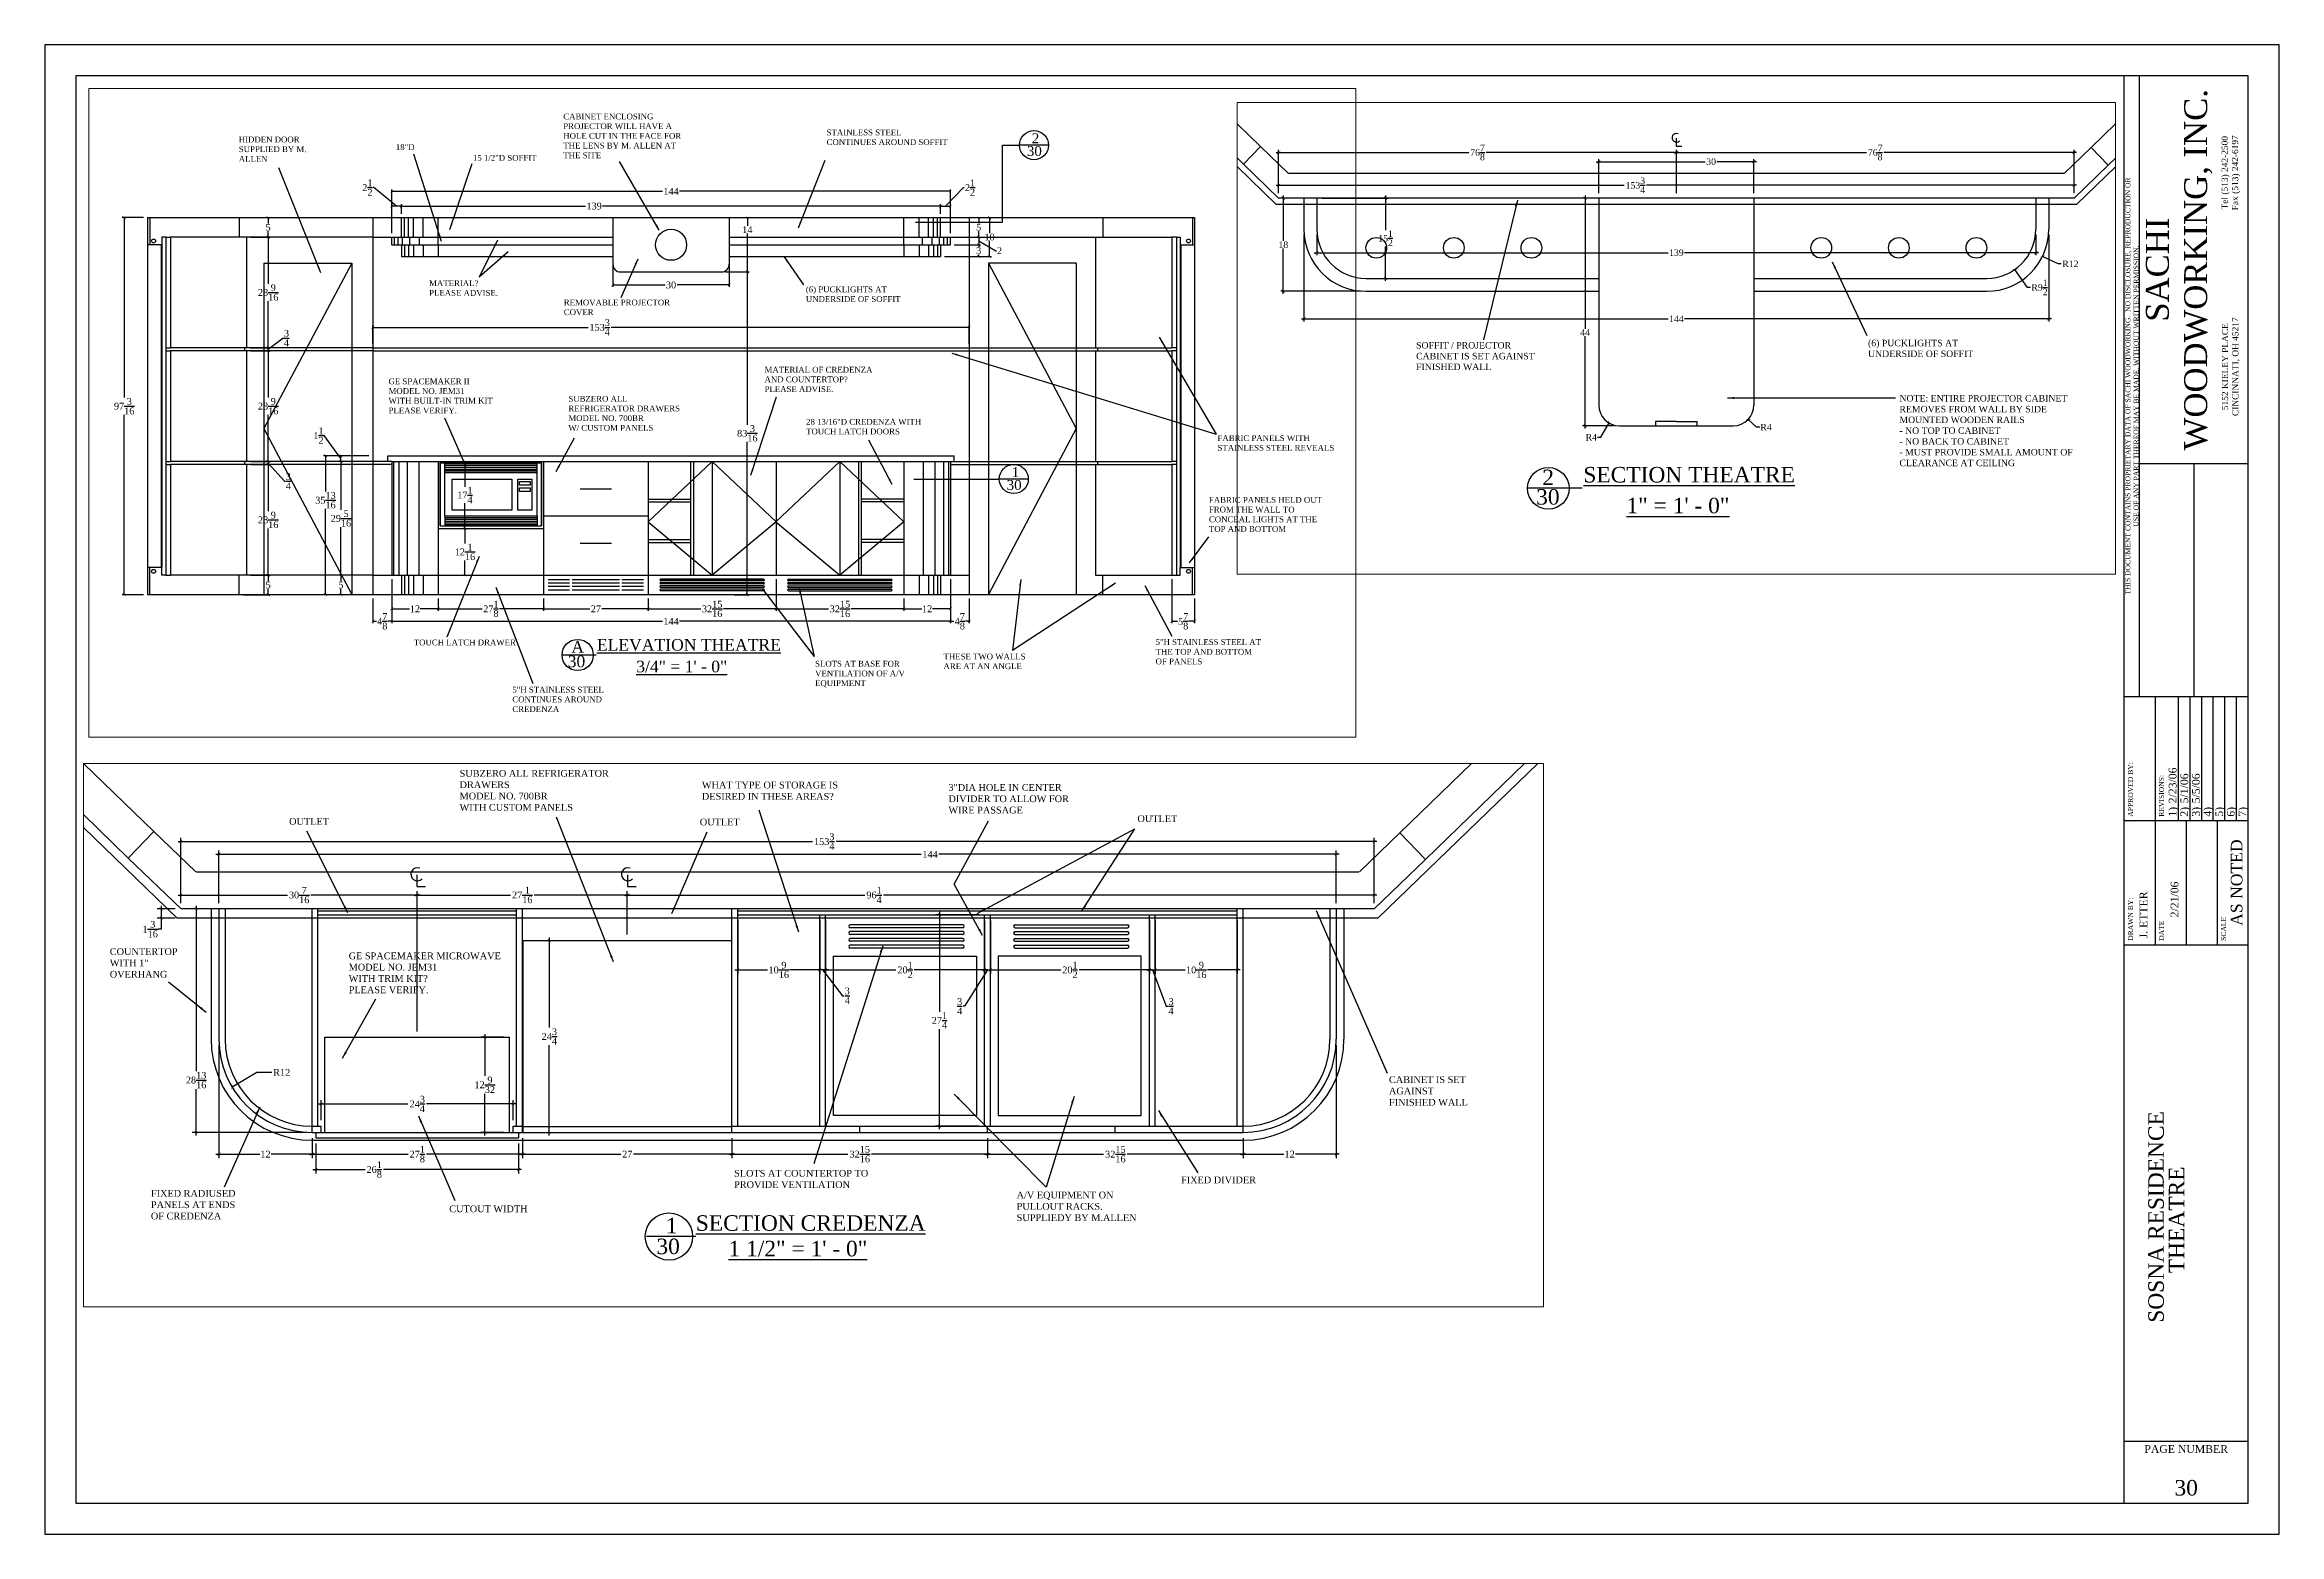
# Paper-space layout 'PAGE 30' of a CAD drawing. Header units: inches. Extents: x -3.2 to 32.8, y 6.6 to 30.6.
# The model-space entities are those that its viewports show. They can reach past a viewport. Long polylines and large blocks are cut down to what shows.
import ezdxf
from ezdxf.enums import TextEntityAlignment as Align

# ---------------------------------------------------------------- set-up
doc = ezdxf.new("R2010")
doc.units = ezdxf.units.IN
doc.header["$MEASUREMENT"] = 0
doc.linetypes.add('HIDDEN', pattern=[0.375, 0.25, -0.125])
for name, color, linetype in [('BORDER-GEOMETRY', 7, 'Continuous'), ('BORDER-TEXT', 7, 'Continuous'), ('VIEWPORT', 7, 'Continuous')]:
    doc.layers.add(name, color=color, linetype=linetype)
doc.styles.add('BOOKMAN', font='BOOKOS.TTF')
doc.dimstyles.new('SACHI-1', dxfattribs={"dimtxt": 1.25, "dimasz": 0.625, "dimexe": 0.5, "dimexo": 1, "dimgap": 0.09, "dimtad": 0, "dimtih": 1, "dimtoh": 1, "dimdec": 5, "dimzin": 3, "dimdsep": 46, "dimlunit": 5, "dimtxsty": 'BOOKMAN', "dimblk": 'ARCHTICK', "dimcen": 0, "dimdle": 0.5, "dimclrd": 5, "dimclre": 5, "dimclrt": 5, "dimadec": 1, "dimazin": 0, "dimtfac": 1, "dimtdec": 5, "dimtofl": 0, "dimtmove": 0, "dimatfit": 3, "dimfxl": 0, "dimtolj": 1, "dimtzin": 0, "dimarcsym": 0})
doc.dimstyles.new('SACHI-1-1-2', dxfattribs={"dimtxt": 0.875, "dimasz": 0.375, "dimexe": 0.5, "dimexo": 0.75, "dimgap": 0.09, "dimtad": 0, "dimtih": 1, "dimtoh": 1, "dimdec": 5, "dimzin": 3, "dimdsep": 46, "dimlunit": 5, "dimtxsty": 'BOOKMAN', "dimblk": 'ARCHTICK', "dimcen": 0, "dimdle": 0.375, "dimclrd": 5, "dimclre": 5, "dimclrt": 5, "dimadec": 1, "dimazin": 0, "dimtfac": 1, "dimtdec": 5, "dimtofl": 0, "dimtmove": 0, "dimatfit": 3, "dimfxl": 0, "dimtolj": 1, "dimtzin": 0, "dimarcsym": 0})
doc.dimstyles.new('SACHI-1-2', dxfattribs={"dimtxt": 2.5, "dimasz": 1.25, "dimexe": 0.5, "dimexo": 2, "dimgap": 0.09, "dimtad": 0, "dimtih": 1, "dimtoh": 1, "dimdec": 5, "dimzin": 3, "dimdsep": 46, "dimlunit": 5, "dimtxsty": 'BOOKMAN', "dimblk": 'ARCHTICK', "dimcen": 0, "dimclrd": 5, "dimclre": 5, "dimclrt": 5, "dimadec": 1, "dimazin": 0, "dimtfac": 1, "dimtdec": 5, "dimtofl": 0, "dimtmove": 0, "dimatfit": 3, "dimfxl": 0, "dimtolj": 1, "dimtzin": 0, "dimarcsym": 0})
doc.dimstyles.new('SACHI-3', dxfattribs={"dimtxt": 0.4375, "dimasz": 0.25, "dimexe": 0.125, "dimexo": 0.5, "dimgap": 0.09, "dimtad": 0, "dimtih": 1, "dimtoh": 1, "dimdec": 5, "dimzin": 3, "dimdsep": 46, "dimlunit": 5, "dimtxsty": 'BOOKMAN', "dimblk": 'ARCHTICK', "dimcen": 0, "dimdle": 0.125, "dimclrd": 5, "dimclre": 5, "dimclrt": 5, "dimadec": 1, "dimazin": 0, "dimtfac": 1, "dimtdec": 5, "dimtofl": 0, "dimtmove": 0, "dimatfit": 3, "dimfxl": 0, "dimtolj": 1, "dimtzin": 0, "dimarcsym": 0})
doc.dimstyles.new('SACHI-3-4', dxfattribs={"dimtxt": 1.75, "dimasz": 0.75, "dimexe": 0.5, "dimexo": 1, "dimgap": 0.09, "dimtad": 0, "dimtih": 1, "dimtoh": 1, "dimdec": 5, "dimzin": 3, "dimdsep": 46, "dimlunit": 5, "dimtxsty": 'BOOKMAN', "dimblk": 'ARCHTICK', "dimcen": 0, "dimclrd": 5, "dimclre": 5, "dimclrt": 5, "dimadec": 1, "dimazin": 0, "dimtfac": 1, "dimtdec": 5, "dimtofl": 0, "dimtmove": 0, "dimatfit": 3, "dimfxl": 0, "dimtolj": 1, "dimtzin": 0, "dimarcsym": 0})

psp = doc.layouts.new('PAGE 30')

msp = doc.modelspace()

# ---------------------------------------------------------------- texts
at = {"attachment_point": 1, "style": 'BOOKMAN'}
for s, insert, char_height, width in [('2', (4738.633115, 812.143204), 3, 3.28446423), ('{\\LSECTION THEATRE}', (4746.576099, 812.660567), 3, 110.81018701), ('30', (4737.456605, 808.380932), 3, 3.28446423), ('{\\L1" = 1\' - 0"}', (4754.909854, 806.701888), 3, 113.74768701), ('{\\LELEVATION THEATRE}', (4745.449286, 596.333143), 3, 108.93518701), ('A', (4738.872763, 595.81578), 3, 3.28446423), ('30', (4737.924141, 592.053508), 3, 3.28446423), ('{\\L3/4" = 1\' - 0"}', (4755.609423, 590.743106), 3, 113.74768701), ('{\\LSECTION CREDENZA}', (4754.021313, 435.074861), 2, 53.87060253), ('30', (4748.944912, 432.065638), 2, 2.23220125), ('1', (4750.143857, 434.743589), 2, 2.23220125), ('{\\L1 1/2" = 1\' - 0"}', (4758.235165, 431.777985), 2, 47.13222291)]:
    msp.add_mtext(s, dxfattribs=dict(at, insert=insert, char_height=char_height, width=width))
at = {"layer": 'VIEWPORT', "attachment_point": 1, "style": 'BOOKMAN'}
for s, insert, char_height, width in [('{\\H1.429x;SOFFIT / PROJECTOR CABINET IS SET AGAINST FINISHED WALL}', (4714.242759, 836.808839), 0.875, 24.06384298), ('(6) PUCKLIGHTS AT UNDERSIDE OF SOFFIT', (4801.614083, 837.249562), 1.25, 27.81232388), ('NOTE: ENTIRE PROJECTOR CABINET REMOVES FROM WALL BY SIDE MOUNTED WOODEN RAILS\\P- NO TOP TO CABINET\\P- NO BACK TO CABINET\\P- MUST PROVIDE SMALL AMOUNT OF CLEARANCE AT CEILING', (4807.681806, 826.562365), 1.25, 34.12361009), ('CABINET ENCLOSING PROJECTOR WILL HAVE A HOLE CUT IN THE FACE FOR THE LENS BY M. ALLEN AT THE SITE', (4736.794, 731.775285), 1.5, 32.36091095), ('HIDDEN DOOR SUPPLIED BY M. ALLEN', (4653.148445, 725.843431), 1.5, 17.48991677), ('STAINLESS STEEL CONTINUES AROUND SOFFIT', (4804.664577, 727.673592), 1.5, 32.36091095), ('2', (4857.55889, 726.690664), 2.55, 3.35166748), ('18"D', (4693.623382, 723.881753), 1.5, 32.36091095), ('30', (4856.288863, 723.400186), 2.55, 3.35166748), ('15 1/2"D SOFFIT', (4713.506602, 721.115826), 1.5, 32.36091095), ('MATERIAL?\\P{\\C1;PLEASE ADVISE.}', (4702.208843, 688.798134), 1.5, 32.37366095), ('(6) PUCKLIGHTS AT UNDERSIDE OF SOFFIT', (4799.314039, 687.216098), 1.5, 27.81232388), ('REMOVABLE PROJECTOR COVER', (4736.92504, 683.828022), 1.5, 27.93774866), ('MATERIAL OF CREDENZA AND COUNTERTOP?\\P{\\C1;PLEASE ADVISE.}', (4788.673303, 666.507287), 1.5, 32.38313404), ('GE SPACEMAKER II\\PMODEL NO. JEM31\\PWITH BUILT-IN TRIM KIT\\P{\\C1;PLEASE VERIFY.}', (4691.74534, 663.510261), 1.5, 27.78337746), ('SUBZERO ALL REFRIGERATOR DRAWERS\\PMODEL NO. 700BR\\PW/ CUSTOM PANELS', (4738.096349, 659.009814), 1.5, 32.38313404), ('28 13/16"D CREDENZA WITH TOUCH LATCH DOORS', (4799.377402, 653.07817), 1.5, 32.38313404), ('FABRIC PANELS WITH STAINLESS STEEL REVEALS', (4905.423087, 648.873536), 1.5, 32.38313404), ('1', (4852.356063, 640.619006), 2.55, 3.35166748), ('30', (4851.086037, 637.328528), 2.55, 3.35166748), ('FABRIC PANELS HELD OUT FROM THE WALL TO CONCEAL LIGHTS AT THE TOP AND BOTTOM', (4903.207458, 632.940567), 1.5, 32.38313404), ('TOUCH LATCH DRAWER{\\C1; }', (4698.248489, 596.20364), 1.5, 26.79523368), ('5"H STAINLESS STEEL AT THE TOP AND BOTTOM OF PANELS', (4889.460737, 596.298339), 1.5, 27.86730577), ('SLOTS AT BASE FOR VENTILATION OF A/V EQUIPMENT', (4801.682695, 590.708469), 1.5, 32.38313404), ('THESE TWO WALLS ARE AT AN ANGLE', (4834.794645, 592.565393), 1.5, 25.30804141), ('5"H STAINLESS STEEL CONTINUES AROUND CREDENZA', (4723.656899, 584.019485), 1.5, 25.30804141), ('SUBZERO ALL REFRIGERATOR DRAWERS\\PMODEL NO. 700BR\\PWITH CUSTOM PANELS', (4723.577314, 492.464174), 0.875, 19.32839916), ('{\\C1;WHAT TYPE OF STORAGE IS DESIRED IN THESE AREAS?}', (4754.806134, 490.964769), 0.875, 19.89685579), ('3"DIA HOLE IN CENTER DIVIDER TO ALLOW FOR WIRE PASSAGE', (4786.578237, 490.653142), 0.875, 18.30445176), ('OUTLET', (4701.601797, 486.278187), 0.875, 19.32839916), ('OUTLET', (4754.531811, 486.201208), 0.875, 19.32839916), ('OUTLET', (4810.941663, 486.630935), 0.875, 19.32839916), ('COUNTERTOP WITH 1" OVERHANG', (4678.495745, 469.494691), 0.875, 11.89117779), ('GE SPACEMAKER MICROWAVE\\PMODEL NO. JEM31\\PWITH TRIM KIT?\\P{\\C1;PLEASE VERIFY.}', (4709.282759, 468.947654), 0.875, 21.62684532), ('CABINET IS SET AGAINST FINISHED WALL', (4843.352842, 452.990572), 0.875, 12.00715245), ('SLOTS AT COUNTERTOP TO PROVIDE VENTILATION', (4758.952973, 440.921394), 0.875, 19.32839916), ('FIXED RADIUSED PANELS AT ENDS OF CREDENZA', (4683.793296, 438.330806), 0.875, 12.06842481), ('A/V EQUIPMENT ON PULLOUT RACKS.\\PSUPPLIEDY BY M.ALLEN', (4795.368602, 438.119691), 0.875, 16.10452623), ('FIXED DIVIDER', (4816.560741, 440.068221), 0.875, 19.32839916), ('CUTOUT WIDTH', (4722.24438, 436.341033), 0.875, 19.32839916)]:
    msp.add_mtext(s, dxfattribs=dict(at, insert=insert, char_height=char_height, width=width))

# ---------------------------------------------------------------- blocks, each defined once
blk = doc.blocks.new('TB-SACHI-2000')
at = {"layer": 'BORDER-GEOMETRY', "color": 7}
for p, q in [((33.5, -23.5), (33.5, -0.5)), ((33.75, -6.75), (35.5, -6.75)), ((34.625, -6.75), (34.625, -10.5)), ((33.5, -10.5), (35.5, -10.5)), ((34, -10.5), (34, -14.5)), ((34.375, -12.5), (34.375, -10.5)), ((34.562, -12.5), (34.562, -10.5)), ((34.75, -12.5), (34.75, -10.5)), ((34.937, -12.5), (34.937, -10.5)), ((35.125, -12.5), (35.125, -10.5)), ((33.5, -12.5), (35.5, -12.5)), ((34.5, -12.5), (34.5, -14.5)), ((35, -12.5), (35, -14.5)), ((33.5, -14.5), (35.5, -14.5)), ((33.5, -22.5), (35.5, -22.5))]:
    blk.add_line(p, q, dxfattribs=at)
at = {"layer": 'BORDER-GEOMETRY'}
for p, q in [((33.75, -10.5), (33.75, -0.5)), ((35.312, -12.5), (35.312, -10.5))]:
    blk.add_line(p, q, dxfattribs=at)
at = {"layer": 'BORDER-GEOMETRY', "color": 254}
blk.add_lwpolyline([(0, -24), (36, -24), (36, 0), (0, 0)], close=True, dxfattribs=at)
at = {"layer": 'BORDER-GEOMETRY', "color": 7}
blk.add_lwpolyline([(0.5, -23.5), (35.5, -23.5), (35.5, -0.5), (0.5, -0.5)], close=True, dxfattribs=at)
at = {"layer": 'BORDER-TEXT', "color": 7, "style": 'BOOKMAN'}
for s, height, p in [('APPROVED BY:', 0.08, (33.603, -12.438)), ('REVISIONS:', 0.08, (34.102, -12.438)), ('1)', 0.125, (34.281, -12.438)), ('2)', 0.125, (34.469, -12.438)), ('3)', 0.125, (34.656, -12.438)), ('4)', 0.125, (34.844, -12.438)), ('5)', 0.125, (35.031, -12.438)), ('6)', 0.125, (35.219, -12.438)), ('DRAWN BY:', 0.08, (33.603, -14.438)), ('DATE', 0.08, (34.102, -14.438)), ('SCALE', 0.08, (35.102, -14.438))]:
    blk.add_text(s, height=height, rotation=90, dxfattribs=at).set_placement(p, align=Align.MIDDLE_LEFT)
at = {"layer": 'BORDER-TEXT', "color": 250, "style": 'BOOKMAN'}
blk.add_text('7)', height=0.125, rotation=90, dxfattribs=at).set_placement((35.406, -12.438), align=Align.MIDDLE_LEFT)
at = {"layer": 'BORDER-TEXT', "color": 7, "style": 'BOOKMAN'}
blk.add_text('PAGE NUMBER', height=0.125, dxfattribs=at).set_placement((34.5, -22.625), align=Align.MIDDLE_CENTER)
at = {"layer": 'BORDER-TEXT', "color": 7, "attachment_point": 5, "rotation": 90, "style": 'BOOKMAN'}
for s, insert, char_height, width in [('SACHI\\PWOODWORKING, INC.', (34.387, -3.625), 0.37, 6.6641), ('Tel (513) 242-2500\\PFax (513) 242-6197', (35.22, -2.063), 0.1, 2), ('THIS DOCUMENT CONTAINS PROPRIETARY DATA OF SACHI WOODWORKING.  NO DISCLOSURE, REPRODUCTION OR USE OF ANY PART THEREOF MAY BE MADE, WITHOUT WRITTEN PERMISSION.', (33.636, -5.5), 0.08, 6.6641), ('5152 KIELEY PLACE\\PCINCINNATI, OH 45217', (35.22, -5.188), 0.1, 2)]:
    blk.add_mtext(s, dxfattribs=dict(at, insert=insert, char_height=char_height, width=width))
at = {"layer": 'BORDER-TEXT', "color": 7, "style": 'BOOKMAN'}
for tag, height, p in [('AUX-1-TITLE1', 0.125, (34.014, -8.625)), ('AUX-1-TITLE2', 0.125, (34.232, -8.625)), ('AUX-1-TITLE3', 0.125, (34.451, -8.625)), ('AUX-2-TITLE1', 0.125, (34.889, -8.625)), ('AUX-2-TITLE2', 0.125, (35.107, -8.625)), ('AUX-2-TITLE3', 0.125, (35.326, -8.625)), ('DRAWN-DATE', 0.125, (34.312, -13.772)), ('SCALE', 0.188, (35.312, -13.5)), ('PROJECT-1-TITLE1', 0.25, (34.014, -19.5)), ('PROJECT-1-TITLE2', 0.25, (34.345, -19.5)), ('PROJECT-1-TITLE1', 0.125, (34.669, -19.5)), ('PROJECT-1-TITLE2', 0.125, (34.886, -19.5)), ('PROJECT-1-TITLE3', 0.125, (35.104, -19.5)), ('PROJECT-1-TITLE4', 0.125, (35.321, -19.5)), ('PROJECT', 0.125, (33.705, -19.5))]:
    blk.add_attdef(tag, text='', height=height, rotation=90, dxfattribs=at).set_placement(p, align=Align.MIDDLE_CENTER)
for tag, height, p in [('TITLE-AUX-1', 0.08, (33.83, -10.47)), ('TITLE-AUX-2', 0.08, (34.705, -10.47)), ('APPROVED-BY', 0.125, (33.812, -12.397)), ('REV-LINE1', 0.125, (34.281, -12.223)), ('REV-LINE2', 0.125, (34.469, -12.223)), ('REV-LINE3', 0.125, (34.656, -12.223)), ('REV-LINE4', 0.125, (34.844, -12.223)), ('REV-LINE5', 0.125, (35.031, -12.223)), ('REV-LINE6', 0.125, (35.219, -12.223)), ('DRAWN-BY', 0.125, (33.812, -14.397)), ('SPARE-1-TITLE', 0.08, (34.602, -14.438)), ('SPARE-1', 0.125, (34.812, -14.397))]:
    blk.add_attdef(tag, text='', height=height, rotation=90, dxfattribs=at).set_placement(p, align=Align.MIDDLE_LEFT)
at = {"layer": 'BORDER-TEXT', "color": 250, "style": 'BOOKMAN'}
blk.add_attdef('REV-LINE7', text='', height=0.125, rotation=90, dxfattribs=at).set_placement((35.406, -12.223), align=Align.MIDDLE_LEFT)
at = {"layer": 'BORDER-TEXT', "color": 7, "style": 'BOOKMAN'}
blk.add_attdef('SHEET', text='', height=0.25, dxfattribs=at).set_placement((34.5, -23.25), align=Align.MIDDLE_CENTER)
blk = doc.blocks.new('_ARCHTICK')
at = {"color": 0, "linetype": 'ByBlock', "const_width": 0.15}
blk.add_lwpolyline([(-0.5, -0.5), (0.5, 0.5)], dxfattribs=at)
blk = doc.blocks.new('*D382')
at = {"layer": 'Defpoints', "color": 0}
for p in [(4692.56, 474.56), (4689.62, 445.75), (4704.56, 445.75)]:
    blk.add_point(p, dxfattribs=at)
at = {"layer": 'VIEWPORT', "color": 5, "lineweight": -2}
for p, q in [((4691.81, 474.56), (4689.12, 474.56)), ((4689.62, 474.94), (4689.62, 453.66)), ((4689.62, 445.37), (4689.62, 451.34)), ((4703.81, 445.75), (4689.12, 445.75))]:
    blk.add_line(p, q, dxfattribs=at)
at = {"layer": 'VIEWPORT', "color": 5, "lineweight": -2, "xscale": 0.375, "yscale": 0.375, "zscale": 0.375}
for p, rotation in [((4689.62, 474.56), 90), ((4689.62, 445.75), 270)]:
    blk.add_blockref('_ARCHTICK', p, dxfattribs=dict(at, rotation=rotation))
at = {"layer": 'VIEWPORT', "color": 5, "insert": (4689.62, 452.5), "char_height": 0.875, "attachment_point": 5, "style": 'BOOKMAN'}
blk.add_mtext('\\A1;28{\\H1.000000x;\\S13/16;}', dxfattribs=at)
blk = doc.blocks.new('*D383')
at = {"layer": 'Defpoints', "color": 0}
for p in [(4836.56, 481.6), (4692.56, 474.56), (4836.56, 474.56)]:
    blk.add_point(p, dxfattribs=at)
at = {"layer": 'VIEWPORT', "color": 5, "lineweight": -2}
for p, q in [((4692.18, 481.6), (4783.07, 481.6)), ((4692.56, 475.31), (4692.56, 482.1)), ((4836.93, 481.6), (4785.36, 481.6)), ((4836.56, 475.31), (4836.56, 482.1))]:
    blk.add_line(p, q, dxfattribs=at)
at = {"layer": 'VIEWPORT', "color": 5, "lineweight": -2, "xscale": 0.375, "yscale": 0.375, "zscale": 0.375, "rotation": 180}
blk.add_blockref('_ARCHTICK', (4692.56, 481.6), dxfattribs=at)
at = {"layer": 'VIEWPORT', "color": 5, "lineweight": -2, "xscale": 0.375, "yscale": 0.375, "zscale": 0.375}
blk.add_blockref('_ARCHTICK', (4836.56, 481.6), dxfattribs=at)
at = {"layer": 'VIEWPORT', "color": 5, "insert": (4784.21, 481.6), "char_height": 0.875, "attachment_point": 5, "style": 'BOOKMAN'}
blk.add_mtext('\\A1;144', dxfattribs=at)
blk = doc.blocks.new('*D384')
at = {"layer": 'Defpoints', "color": 0}
for p in [(4704.56, 457.75), (4694.26, 451.58)]:
    blk.add_point(p, dxfattribs=at)
at = {"layer": 'VIEWPORT', "color": 5, "lineweight": -2}
for p, q in [((4697.45, 453.49), (4694.26, 451.58)), ((4699.38, 453.49), (4697.45, 453.49))]:
    blk.add_line(p, q, dxfattribs=at)
at = {"layer": 'VIEWPORT', "color": 5, "lineweight": -2, "xscale": 0.375, "yscale": 0.375, "zscale": 0.375, "rotation": 210.920524502594}
blk.add_blockref('_ARCHTICK', (4694.26, 451.58), dxfattribs=at)
at = {"layer": 'VIEWPORT', "color": 5, "insert": (4700.65, 453.49), "char_height": 0.875, "attachment_point": 5, "style": 'BOOKMAN'}
blk.add_mtext('\\A1;R12', dxfattribs=at)
blk = doc.blocks.new('*D451')
at = {"layer": 'Defpoints', "color": 0}
for p in [(4770.74, 473.81), (4791.24, 473.81), (4791.24, 466.7)]:
    blk.add_point(p, dxfattribs=at)
at = {"layer": 'VIEWPORT', "color": 5, "lineweight": -2}
for p, q in [((4770.74, 473.06), (4770.74, 466.2)), ((4791.24, 473.06), (4791.24, 466.2)), ((4770.37, 466.7), (4779.82, 466.7)), ((4791.62, 466.7), (4782.17, 466.7))]:
    blk.add_line(p, q, dxfattribs=at)
at = {"layer": 'VIEWPORT', "color": 5, "lineweight": -2, "xscale": 0.375, "yscale": 0.375, "zscale": 0.375, "rotation": 180}
blk.add_blockref('_ARCHTICK', (4770.74, 466.7), dxfattribs=at)
at = {"layer": 'VIEWPORT', "color": 5, "lineweight": -2, "xscale": 0.375, "yscale": 0.375, "zscale": 0.375}
blk.add_blockref('_ARCHTICK', (4791.24, 466.7), dxfattribs=at)
at = {"layer": 'VIEWPORT', "color": 5, "insert": (4780.99, 466.7), "char_height": 0.875, "attachment_point": 5, "style": 'BOOKMAN'}
blk.add_mtext('\\A1;20{\\H1.000000x;\\S1/2;}', dxfattribs=at)
blk = doc.blocks.new('*D452')
at = {"layer": 'Defpoints', "color": 0}
for p in [(4791.24, 473.81), (4785.42, 446.56), (4791.24, 446.56)]:
    blk.add_point(p, dxfattribs=at)
at = {"layer": 'VIEWPORT', "color": 5, "lineweight": -2}
for p, q in [((4790.49, 473.81), (4784.92, 473.81)), ((4785.42, 474.19), (4785.42, 461.31)), ((4785.42, 446.19), (4785.42, 459.06)), ((4790.49, 446.56), (4784.92, 446.56))]:
    blk.add_line(p, q, dxfattribs=at)
at = {"layer": 'VIEWPORT', "color": 5, "lineweight": -2, "xscale": 0.375, "yscale": 0.375, "zscale": 0.375}
for p, rotation in [((4785.42, 473.81), 90), ((4785.42, 446.56), 270)]:
    blk.add_blockref('_ARCHTICK', p, dxfattribs=dict(at, rotation=rotation))
at = {"layer": 'VIEWPORT', "color": 5, "insert": (4785.42, 460.19), "char_height": 0.875, "attachment_point": 5, "style": 'BOOKMAN'}
blk.add_mtext('\\A1;27{\\H1.000000x;\\S1/4;}', dxfattribs=at)
blk = doc.blocks.new('*D489')
at = {"layer": 'Defpoints', "color": 0}
for p in [(4692.56, 457.75), (4704.56, 445.75), (4704.56, 442.95)]:
    blk.add_point(p, dxfattribs=at)
at = {"layer": 'VIEWPORT', "color": 5, "lineweight": -2}
for p, q in [((4692.56, 457), (4692.56, 442.45)), ((4704.56, 445), (4704.56, 442.45)), ((4692.18, 442.95), (4697.82, 442.95)), ((4704.93, 442.95), (4699.29, 442.95))]:
    blk.add_line(p, q, dxfattribs=at)
at = {"layer": 'VIEWPORT', "color": 5, "lineweight": -2, "xscale": 0.375, "yscale": 0.375, "zscale": 0.375, "rotation": 180}
blk.add_blockref('_ARCHTICK', (4692.56, 442.95), dxfattribs=at)
at = {"layer": 'VIEWPORT', "color": 5, "lineweight": -2, "xscale": 0.375, "yscale": 0.375, "zscale": 0.375}
blk.add_blockref('_ARCHTICK', (4704.56, 442.95), dxfattribs=at)
at = {"layer": 'VIEWPORT', "color": 5, "insert": (4698.56, 442.95), "char_height": 0.875, "attachment_point": 5, "style": 'BOOKMAN'}
blk.add_mtext('\\A1;12', dxfattribs=at)
blk = doc.blocks.new('*D490')
at = {"layer": 'Defpoints', "color": 0}
for p in [(4704.56, 445.75), (4731.68, 445.75), (4731.68, 442.95)]:
    blk.add_point(p, dxfattribs=at)
at = {"layer": 'VIEWPORT', "color": 5, "lineweight": -2}
for p, q in [((4704.56, 445), (4704.56, 442.45)), ((4731.68, 445), (4731.68, 442.45)), ((4704.18, 442.95), (4716.94, 442.95)), ((4732.06, 442.95), (4719.3, 442.95))]:
    blk.add_line(p, q, dxfattribs=at)
at = {"layer": 'VIEWPORT', "color": 5, "lineweight": -2, "xscale": 0.375, "yscale": 0.375, "zscale": 0.375, "rotation": 180}
blk.add_blockref('_ARCHTICK', (4704.56, 442.95), dxfattribs=at)
at = {"layer": 'VIEWPORT', "color": 5, "lineweight": -2, "xscale": 0.375, "yscale": 0.375, "zscale": 0.375}
blk.add_blockref('_ARCHTICK', (4731.68, 442.95), dxfattribs=at)
at = {"layer": 'VIEWPORT', "color": 5, "insert": (4718.12, 442.95), "char_height": 0.875, "attachment_point": 5, "style": 'BOOKMAN'}
blk.add_mtext('\\A1;27{\\H1.000000x;\\S1/8;}', dxfattribs=at)
blk = doc.blocks.new('*D491')
at = {"layer": 'Defpoints', "color": 0}
for p in [(4731.68, 445.75), (4758.68, 445.75), (4758.68, 442.95)]:
    blk.add_point(p, dxfattribs=at)
at = {"layer": 'VIEWPORT', "color": 5, "lineweight": -2}
for p, q in [((4731.68, 445), (4731.68, 442.45)), ((4758.68, 445), (4758.68, 442.45)), ((4731.31, 442.95), (4744.36, 442.95)), ((4759.06, 442.95), (4746.01, 442.95))]:
    blk.add_line(p, q, dxfattribs=at)
at = {"layer": 'VIEWPORT', "color": 5, "lineweight": -2, "xscale": 0.375, "yscale": 0.375, "zscale": 0.375, "rotation": 180}
blk.add_blockref('_ARCHTICK', (4731.68, 442.95), dxfattribs=at)
at = {"layer": 'VIEWPORT', "color": 5, "lineweight": -2, "xscale": 0.375, "yscale": 0.375, "zscale": 0.375}
blk.add_blockref('_ARCHTICK', (4758.68, 442.95), dxfattribs=at)
at = {"layer": 'VIEWPORT', "color": 5, "insert": (4745.18, 442.95), "char_height": 0.875, "attachment_point": 5, "style": 'BOOKMAN'}
blk.add_mtext('\\A1;27', dxfattribs=at)
blk = doc.blocks.new('*D492')
at = {"layer": 'Defpoints', "color": 0}
for p in [(4758.68, 445.75), (4791.62, 445.75), (4791.62, 442.95)]:
    blk.add_point(p, dxfattribs=at)
at = {"layer": 'VIEWPORT', "color": 5, "lineweight": -2}
for p, q in [((4758.68, 445), (4758.68, 442.45)), ((4791.62, 445), (4791.62, 442.45)), ((4758.31, 442.95), (4773.63, 442.95)), ((4791.99, 442.95), (4776.67, 442.95))]:
    blk.add_line(p, q, dxfattribs=at)
at = {"layer": 'VIEWPORT', "color": 5, "lineweight": -2, "xscale": 0.375, "yscale": 0.375, "zscale": 0.375, "rotation": 180}
blk.add_blockref('_ARCHTICK', (4758.68, 442.95), dxfattribs=at)
at = {"layer": 'VIEWPORT', "color": 5, "lineweight": -2, "xscale": 0.375, "yscale": 0.375, "zscale": 0.375}
blk.add_blockref('_ARCHTICK', (4791.62, 442.95), dxfattribs=at)
at = {"layer": 'VIEWPORT', "color": 5, "insert": (4775.15, 442.95), "char_height": 0.875, "attachment_point": 5, "style": 'BOOKMAN'}
blk.add_mtext('\\A1;32{\\H1.000000x;\\S15/16;}', dxfattribs=at)
blk = doc.blocks.new('*D493')
at = {"layer": 'Defpoints', "color": 0}
for p in [(4791.62, 445.75), (4824.56, 445.75), (4824.56, 442.95)]:
    blk.add_point(p, dxfattribs=at)
at = {"layer": 'VIEWPORT', "color": 5, "lineweight": -2}
for p, q in [((4791.62, 445), (4791.62, 442.45)), ((4824.56, 445), (4824.56, 442.45)), ((4791.24, 442.95), (4806.57, 442.95)), ((4824.93, 442.95), (4809.61, 442.95))]:
    blk.add_line(p, q, dxfattribs=at)
at = {"layer": 'VIEWPORT', "color": 5, "lineweight": -2, "xscale": 0.375, "yscale": 0.375, "zscale": 0.375, "rotation": 180}
blk.add_blockref('_ARCHTICK', (4791.62, 442.95), dxfattribs=at)
at = {"layer": 'VIEWPORT', "color": 5, "lineweight": -2, "xscale": 0.375, "yscale": 0.375, "zscale": 0.375}
blk.add_blockref('_ARCHTICK', (4824.56, 442.95), dxfattribs=at)
at = {"layer": 'VIEWPORT', "color": 5, "insert": (4808.09, 442.95), "char_height": 0.875, "attachment_point": 5, "style": 'BOOKMAN'}
blk.add_mtext('\\A1;32{\\H1.000000x;\\S15/16;}', dxfattribs=at)
blk = doc.blocks.new('*D494')
at = {"layer": 'Defpoints', "color": 0}
for p in [(4836.56, 457.75), (4824.56, 445.75), (4836.56, 442.95)]:
    blk.add_point(p, dxfattribs=at)
at = {"layer": 'VIEWPORT', "color": 5, "lineweight": -2}
for p, q in [((4836.56, 457), (4836.56, 442.45)), ((4824.56, 445), (4824.56, 442.45)), ((4824.18, 442.95), (4829.82, 442.95)), ((4836.93, 442.95), (4831.29, 442.95))]:
    blk.add_line(p, q, dxfattribs=at)
at = {"layer": 'VIEWPORT', "color": 5, "lineweight": -2, "xscale": 0.375, "yscale": 0.375, "zscale": 0.375, "rotation": 180}
blk.add_blockref('_ARCHTICK', (4824.56, 442.95), dxfattribs=at)
at = {"layer": 'VIEWPORT', "color": 5, "lineweight": -2, "xscale": 0.375, "yscale": 0.375, "zscale": 0.375}
blk.add_blockref('_ARCHTICK', (4836.56, 442.95), dxfattribs=at)
at = {"layer": 'VIEWPORT', "color": 5, "insert": (4830.56, 442.95), "char_height": 0.875, "attachment_point": 5, "style": 'BOOKMAN'}
blk.add_mtext('\\A1;12', dxfattribs=at)
blk = doc.blocks.new('*D495')
at = {"layer": 'Defpoints', "color": 0}
for p in [(4769.99, 473.81), (4770.74, 473.81), (4769.99, 466.7)]:
    blk.add_point(p, dxfattribs=at)
at = {"layer": 'VIEWPORT', "color": 5, "lineweight": -2}
for p, q in [((4769.99, 473.06), (4769.99, 466.2)), ((4770.74, 473.06), (4770.74, 466.2)), ((4771.12, 466.7), (4769.62, 466.7)), ((4770.37, 466.7), (4772.93, 463.37)), ((4772.93, 463.37), (4773.11, 463.37))]:
    blk.add_line(p, q, dxfattribs=at)
at = {"layer": 'VIEWPORT', "color": 5, "lineweight": -2, "xscale": 0.375, "yscale": 0.375, "zscale": 0.375, "rotation": 180}
blk.add_blockref('_ARCHTICK', (4769.99, 466.7), dxfattribs=at)
at = {"layer": 'VIEWPORT', "color": 5, "lineweight": -2, "xscale": 0.375, "yscale": 0.375, "zscale": 0.375}
blk.add_blockref('_ARCHTICK', (4770.74, 466.7), dxfattribs=at)
at = {"layer": 'VIEWPORT', "color": 5, "insert": (4773.54, 463.37), "char_height": 0.875, "attachment_point": 5, "style": 'BOOKMAN'}
blk.add_mtext('\\A1;{\\H1.000000x;\\S3/4;}', dxfattribs=at)
blk = doc.blocks.new('*D496')
at = {"layer": 'Defpoints', "color": 0}
for p in [(4759.43, 473.81), (4769.99, 473.81), (4759.43, 466.7)]:
    blk.add_point(p, dxfattribs=at)
at = {"layer": 'VIEWPORT', "color": 5, "lineweight": -2}
for p, q in [((4759.43, 473.06), (4759.43, 466.2)), ((4769.99, 473.06), (4769.99, 466.2)), ((4759.06, 466.7), (4763.27, 466.7)), ((4770.37, 466.7), (4766.15, 466.7))]:
    blk.add_line(p, q, dxfattribs=at)
at = {"layer": 'VIEWPORT', "color": 5, "lineweight": -2, "xscale": 0.375, "yscale": 0.375, "zscale": 0.375, "rotation": 180}
blk.add_blockref('_ARCHTICK', (4759.43, 466.7), dxfattribs=at)
at = {"layer": 'VIEWPORT', "color": 5, "lineweight": -2, "xscale": 0.375, "yscale": 0.375, "zscale": 0.375}
blk.add_blockref('_ARCHTICK', (4769.99, 466.7), dxfattribs=at)
at = {"layer": 'VIEWPORT', "color": 5, "insert": (4764.71, 466.7), "char_height": 0.875, "attachment_point": 5, "style": 'BOOKMAN'}
blk.add_mtext('\\A1;10{\\H1.000000x;\\S9/16;}', dxfattribs=at)
blk = doc.blocks.new('*D497')
at = {"layer": 'Defpoints', "color": 0}
for p in [(4731.74, 470.5), (4731.74, 445.75), (4735.14, 445.75)]:
    blk.add_point(p, dxfattribs=at)
at = {"layer": 'VIEWPORT', "color": 5, "lineweight": -2}
for p, q in [((4732.49, 470.5), (4735.64, 470.5)), ((4735.14, 470.87), (4735.14, 459.27)), ((4735.14, 445.37), (4735.14, 456.98)), ((4732.49, 445.75), (4735.64, 445.75))]:
    blk.add_line(p, q, dxfattribs=at)
at = {"layer": 'VIEWPORT', "color": 5, "lineweight": -2, "xscale": 0.375, "yscale": 0.375, "zscale": 0.375}
for p, rotation in [((4735.14, 470.5), 90), ((4735.14, 445.75), 270)]:
    blk.add_blockref('_ARCHTICK', p, dxfattribs=dict(at, rotation=rotation))
at = {"layer": 'VIEWPORT', "color": 5, "insert": (4735.14, 458.12), "char_height": 0.875, "attachment_point": 5, "style": 'BOOKMAN'}
blk.add_mtext('\\A1;24{\\H1.000000x;\\S3/4;}', dxfattribs=at)
blk = doc.blocks.new('*D498')
at = {"layer": 'Defpoints', "color": 0}
for p in [(4705.06, 445.06), (4731.18, 445.06), (4731.18, 440.97)]:
    blk.add_point(p, dxfattribs=at)
at = {"layer": 'VIEWPORT', "color": 5, "lineweight": -2}
for p, q in [((4705.06, 444.31), (4705.06, 440.47)), ((4731.18, 444.31), (4731.18, 440.47)), ((4704.68, 440.97), (4711.39, 440.97)), ((4731.56, 440.97), (4713.75, 440.97))]:
    blk.add_line(p, q, dxfattribs=at)
at = {"layer": 'VIEWPORT', "color": 5, "lineweight": -2, "xscale": 0.375, "yscale": 0.375, "zscale": 0.375, "rotation": 180}
blk.add_blockref('_ARCHTICK', (4705.06, 440.97), dxfattribs=at)
at = {"layer": 'VIEWPORT', "color": 5, "lineweight": -2, "xscale": 0.375, "yscale": 0.375, "zscale": 0.375}
blk.add_blockref('_ARCHTICK', (4731.18, 440.97), dxfattribs=at)
at = {"layer": 'VIEWPORT', "color": 5, "insert": (4712.57, 440.97), "char_height": 0.875, "attachment_point": 5, "style": 'BOOKMAN'}
blk.add_mtext('\\A1;26{\\H1.000000x;\\S1/8;}', dxfattribs=at)
blk = doc.blocks.new('*D499')
at = {"layer": 'Defpoints', "color": 0}
for p in [(4730.49, 449.42), (4705.74, 446.56), (4730.49, 446.56)]:
    blk.add_point(p, dxfattribs=at)
at = {"layer": 'VIEWPORT', "color": 5, "lineweight": -2}
for p, q in [((4705.37, 449.42), (4716.92, 449.42)), ((4705.74, 447.31), (4705.74, 449.92)), ((4730.87, 449.42), (4719.31, 449.42)), ((4730.49, 447.31), (4730.49, 449.92))]:
    blk.add_line(p, q, dxfattribs=at)
at = {"layer": 'VIEWPORT', "color": 5, "lineweight": -2, "xscale": 0.375, "yscale": 0.375, "zscale": 0.375, "rotation": 180}
blk.add_blockref('_ARCHTICK', (4705.74, 449.42), dxfattribs=at)
at = {"layer": 'VIEWPORT', "color": 5, "lineweight": -2, "xscale": 0.375, "yscale": 0.375, "zscale": 0.375}
blk.add_blockref('_ARCHTICK', (4730.49, 449.42), dxfattribs=at)
at = {"layer": 'VIEWPORT', "color": 5, "insert": (4718.12, 449.42), "char_height": 0.875, "attachment_point": 5, "style": 'BOOKMAN'}
blk.add_mtext('\\A1;24{\\H1.000000x;\\S3/4;}', dxfattribs=at)
blk = doc.blocks.new('*D500')
at = {"layer": 'Defpoints', "color": 0}
for p in [(4730.01, 458.03), (4726.82, 445.75), (4730.01, 445.75)]:
    blk.add_point(p, dxfattribs=at)
at = {"layer": 'VIEWPORT', "color": 5, "lineweight": -2}
for p, q in [((4729.26, 458.03), (4726.32, 458.03)), ((4726.82, 458.41), (4726.82, 453.05)), ((4726.82, 445.37), (4726.82, 450.73)), ((4729.26, 445.75), (4726.32, 445.75))]:
    blk.add_line(p, q, dxfattribs=at)
at = {"layer": 'VIEWPORT', "color": 5, "lineweight": -2, "xscale": 0.375, "yscale": 0.375, "zscale": 0.375}
for p, rotation in [((4726.82, 458.03), 90), ((4726.82, 445.75), 270)]:
    blk.add_blockref('_ARCHTICK', p, dxfattribs=dict(at, rotation=rotation))
at = {"layer": 'VIEWPORT', "color": 5, "insert": (4726.82, 451.89), "char_height": 0.875, "attachment_point": 5, "style": 'BOOKMAN'}
blk.add_mtext('\\A1;12{\\H1.000000x;\\S9/32;}', dxfattribs=at)
blk = doc.blocks.new('*D616')
at = {"layer": 'Defpoints', "color": 0}
for p in [(4704.56, 642.08), (4711.44, 642.08), (4704.56, 624.83)]:
    blk.add_point(p, dxfattribs=at)
at = {"layer": 'VIEWPORT', "color": 5, "lineweight": -2}
for p, q in [((4705.56, 642.08), (4711.94, 642.08)), ((4711.44, 642.08), (4711.44, 635.58)), ((4711.44, 624.83), (4711.44, 631.32)), ((4705.56, 624.83), (4711.94, 624.83))]:
    blk.add_line(p, q, dxfattribs=at)
at = {"layer": 'VIEWPORT', "color": 5, "lineweight": -2, "xscale": 0.75, "yscale": 0.75, "zscale": 0.75}
for p, rotation in [((4711.44, 642.08), 90), ((4711.44, 624.83), 270)]:
    blk.add_blockref('_ARCHTICK', p, dxfattribs=dict(at, rotation=rotation))
at = {"layer": 'VIEWPORT', "color": 5, "insert": (4711.44, 633.45), "char_height": 1.75, "attachment_point": 5, "style": 'BOOKMAN'}
blk.add_mtext('\\A1;17{\\H1.000000x;\\S1/4;}', dxfattribs=at)
blk = doc.blocks.new('*D615')
at = {"layer": 'Defpoints', "color": 0}
for p in [(4704.56, 624.83), (4704.56, 612.76), (4711.44, 612.76)]:
    blk.add_point(p, dxfattribs=at)
at = {"layer": 'VIEWPORT', "color": 5, "lineweight": -2}
for p, q in [((4705.56, 624.83), (4711.94, 624.83)), ((4711.44, 624.83), (4711.44, 620.99)), ((4711.44, 612.76), (4711.44, 616.6)), ((4705.56, 612.76), (4711.94, 612.76))]:
    blk.add_line(p, q, dxfattribs=at)
at = {"layer": 'VIEWPORT', "color": 5, "lineweight": -2, "xscale": 0.75, "yscale": 0.75, "zscale": 0.75}
for p, rotation in [((4711.44, 624.83), 90), ((4711.44, 612.76), 270)]:
    blk.add_blockref('_ARCHTICK', p, dxfattribs=dict(at, rotation=rotation))
at = {"layer": 'VIEWPORT', "color": 5, "insert": (4711.44, 618.79), "char_height": 1.75, "attachment_point": 5, "style": 'BOOKMAN'}
blk.add_mtext('\\A1;12{\\H1.000000x;\\S1/16;}', dxfattribs=at)
blk = doc.blocks.new('*D614')
at = {"layer": 'Defpoints', "color": 0}
for p in [(4791.62, 612.76), (4824.56, 607.76), (4824.56, 604.1)]:
    blk.add_point(p, dxfattribs=at)
at = {"layer": 'VIEWPORT', "color": 5, "lineweight": -2}
for p, q in [((4791.62, 611.76), (4791.62, 603.6)), ((4824.56, 606.76), (4824.56, 603.6)), ((4791.62, 604.1), (4805.14, 604.1)), ((4824.56, 604.1), (4811.03, 604.1))]:
    blk.add_line(p, q, dxfattribs=at)
at = {"layer": 'VIEWPORT', "color": 5, "lineweight": -2, "xscale": 0.75, "yscale": 0.75, "zscale": 0.75, "rotation": 180}
blk.add_blockref('_ARCHTICK', (4791.62, 604.1), dxfattribs=at)
at = {"layer": 'VIEWPORT', "color": 5, "lineweight": -2, "xscale": 0.75, "yscale": 0.75, "zscale": 0.75}
blk.add_blockref('_ARCHTICK', (4824.56, 604.1), dxfattribs=at)
at = {"layer": 'VIEWPORT', "color": 5, "insert": (4808.09, 604.1), "char_height": 1.75, "attachment_point": 5, "style": 'BOOKMAN'}
blk.add_mtext('\\A1;32{\\H1.000000x;\\S15/16;}', dxfattribs=at)
blk = doc.blocks.new('*D613')
at = {"layer": 'Defpoints', "color": 0}
for p in [(4791.62, 612.76), (4758.68, 607.76), (4791.62, 604.1)]:
    blk.add_point(p, dxfattribs=at)
at = {"layer": 'VIEWPORT', "color": 5, "lineweight": -2}
for p, q in [((4791.62, 611.76), (4791.62, 603.6)), ((4758.68, 606.76), (4758.68, 603.6)), ((4758.68, 604.1), (4772.21, 604.1)), ((4791.62, 604.1), (4778.1, 604.1))]:
    blk.add_line(p, q, dxfattribs=at)
at = {"layer": 'VIEWPORT', "color": 5, "lineweight": -2, "xscale": 0.75, "yscale": 0.75, "zscale": 0.75, "rotation": 180}
blk.add_blockref('_ARCHTICK', (4758.68, 604.1), dxfattribs=at)
at = {"layer": 'VIEWPORT', "color": 5, "lineweight": -2, "xscale": 0.75, "yscale": 0.75, "zscale": 0.75}
blk.add_blockref('_ARCHTICK', (4791.62, 604.1), dxfattribs=at)
at = {"layer": 'VIEWPORT', "color": 5, "insert": (4775.15, 604.1), "char_height": 1.75, "attachment_point": 5, "style": 'BOOKMAN'}
blk.add_mtext('\\A1;32{\\H1.000000x;\\S15/16;}', dxfattribs=at)
blk = doc.blocks.new('*D612')
at = {"layer": 'Defpoints', "color": 0}
for p in [(4731.68, 607.76), (4758.68, 607.76), (4758.68, 604.1)]:
    blk.add_point(p, dxfattribs=at)
at = {"layer": 'VIEWPORT', "color": 5, "lineweight": -2}
for p, q in [((4731.68, 606.76), (4731.68, 603.6)), ((4758.68, 606.76), (4758.68, 603.6)), ((4731.68, 604.1), (4743.62, 604.1)), ((4758.68, 604.1), (4746.74, 604.1))]:
    blk.add_line(p, q, dxfattribs=at)
at = {"layer": 'VIEWPORT', "color": 5, "lineweight": -2, "xscale": 0.75, "yscale": 0.75, "zscale": 0.75, "rotation": 180}
blk.add_blockref('_ARCHTICK', (4731.68, 604.1), dxfattribs=at)
at = {"layer": 'VIEWPORT', "color": 5, "lineweight": -2, "xscale": 0.75, "yscale": 0.75, "zscale": 0.75}
blk.add_blockref('_ARCHTICK', (4758.68, 604.1), dxfattribs=at)
at = {"layer": 'VIEWPORT', "color": 5, "insert": (4745.18, 604.1), "char_height": 1.75, "attachment_point": 5, "style": 'BOOKMAN'}
blk.add_mtext('\\A1;27', dxfattribs=at)
blk = doc.blocks.new('*D611')
at = {"layer": 'Defpoints', "color": 0}
for p in [(4704.56, 607.76), (4731.68, 607.76), (4731.68, 604.1)]:
    blk.add_point(p, dxfattribs=at)
at = {"layer": 'VIEWPORT', "color": 5, "lineweight": -2}
for p, q in [((4704.56, 606.76), (4704.56, 603.6)), ((4731.68, 606.76), (4731.68, 603.6)), ((4704.56, 604.1), (4715.85, 604.1)), ((4731.68, 604.1), (4720.39, 604.1))]:
    blk.add_line(p, q, dxfattribs=at)
at = {"layer": 'VIEWPORT', "color": 5, "lineweight": -2, "xscale": 0.75, "yscale": 0.75, "zscale": 0.75, "rotation": 180}
blk.add_blockref('_ARCHTICK', (4704.56, 604.1), dxfattribs=at)
at = {"layer": 'VIEWPORT', "color": 5, "lineweight": -2, "xscale": 0.75, "yscale": 0.75, "zscale": 0.75}
blk.add_blockref('_ARCHTICK', (4731.68, 604.1), dxfattribs=at)
at = {"layer": 'VIEWPORT', "color": 5, "insert": (4718.12, 604.1), "char_height": 1.75, "attachment_point": 5, "style": 'BOOKMAN'}
blk.add_mtext('\\A1;27{\\H1.000000x;\\S1/8;}', dxfattribs=at)
blk = doc.blocks.new('microwave')
at = {"color": 4}
for p, q in [((4707.5, 1158.68), (4733.63, 1158.68)), ((4707.5, 1142.43), (4707.5, 1158.68)), ((4733.63, 1142.43), (4733.63, 1158.68)), ((4708.67, 1144.97), (4708.67, 1156.15)), ((4708.67, 1156.15), (4732.45, 1156.15)), ((4732.45, 1144.97), (4732.45, 1156.15)), ((4708.67, 1144.97), (4732.45, 1144.97)), ((4707.5, 1142.43), (4733.63, 1142.43))]:
    blk.add_line(p, q, dxfattribs=at)
at = {"color": 4, "linetype": 'Continuous'}
blk.add_line((4707.5, 1142.43), (4733.63, 1142.43), dxfattribs=at)
blk.add_line((4707.5, 1142.43), (4733.63, 1142.43), dxfattribs=at)
at = {"layer": 'VIEWPORT', "color": 4}
for p, q in [((4707.5, 1158.68), (4733.63, 1158.68)), ((4707.5, 1158.68), (4707.5, 1142.43)), ((4707.5, 1158.68), (4733.63, 1158.68)), ((4707.5, 1158.68), (4707.5, 1142.43)), ((4708.67, 1156.15), (4708.67, 1158.68)), ((4708.86, 1158.41), (4732.33, 1158.41)), ((4708.86, 1157.95), (4732.33, 1157.95)), ((4732.45, 1156.15), (4732.45, 1158.68)), ((4733.63, 1158.68), (4733.63, 1142.43)), ((4733.63, 1158.68), (4733.63, 1142.43)), ((4708.86, 1157.44), (4732.33, 1157.44)), ((4708.86, 1156.98), (4732.33, 1156.98)), ((4708.86, 1156.58), (4732.33, 1156.58)), ((4708.67, 1144.97), (4708.67, 1142.43)), ((4708.86, 1144.6), (4732.33, 1144.6)), ((4708.86, 1144.15), (4732.33, 1144.15)), ((4708.86, 1143.63), (4732.33, 1143.63)), ((4732.45, 1144.97), (4732.45, 1142.43)), ((4708.86, 1143.18), (4732.33, 1143.18)), ((4708.86, 1142.78), (4732.33, 1142.78))]:
    blk.add_line(p, q, dxfattribs=at)
for points in [[(4710.58, 1154.49), (4725.94, 1154.49), (4725.94, 1146.5), (4710.58, 1146.5)], [(4727.51, 1154.49), (4731.12, 1154.49), (4731.12, 1146.5), (4727.51, 1146.5)], [(4727.93, 1153.83), (4730.66, 1153.83), (4730.66, 1152.87), (4727.93, 1152.87)], [(4727.93, 1152.19), (4730.66, 1152.19), (4730.66, 1151.24), (4727.93, 1151.24)]]:
    blk.add_lwpolyline(points, close=True, dxfattribs=at)
blk = doc.blocks.new('*D608')
at = {"layer": 'Defpoints', "color": 0}
for p in [(4836.56, 697.95), (4834.06, 694.95), (4843.86, 694.95)]:
    blk.add_point(p, dxfattribs=at)
at = {"layer": 'VIEWPORT', "color": 5, "lineweight": -2}
for p, q in [((4837.56, 697.95), (4844.36, 697.95)), ((4843.86, 697.95), (4843.86, 697.45)), ((4835.06, 694.95), (4844.36, 694.95)), ((4843.86, 694.95), (4843.86, 695.46))]:
    blk.add_line(p, q, dxfattribs=at)
at = {"layer": 'VIEWPORT', "color": 5, "lineweight": -2, "xscale": 0.75, "yscale": 0.75, "zscale": 0.75}
for p, rotation in [((4843.86, 697.95), 90), ((4843.86, 694.95), 270)]:
    blk.add_blockref('_ARCHTICK', p, dxfattribs=dict(at, rotation=rotation))
at = {"layer": 'VIEWPORT', "color": 5, "insert": (4843.86, 696.45), "char_height": 1.75, "attachment_point": 5, "style": 'BOOKMAN'}
blk.add_mtext('\\A1;3', dxfattribs=at)
blk = doc.blocks.new('*D607')
at = {"layer": 'Defpoints', "color": 0}
for p in [(4841.44, 699.95), (4836.56, 697.95), (4843.86, 697.95)]:
    blk.add_point(p, dxfattribs=at)
at = {"layer": 'VIEWPORT', "color": 5, "lineweight": -2}
for p, q in [((4842.44, 699.95), (4844.36, 699.95)), ((4843.86, 699.95), (4843.86, 697.95)), ((4837.56, 697.95), (4844.36, 697.95)), ((4843.86, 698.95), (4848.31, 696.44)), ((4848.31, 696.44), (4848.49, 696.44))]:
    blk.add_line(p, q, dxfattribs=at)
at = {"layer": 'VIEWPORT', "color": 5, "lineweight": -2, "xscale": 0.75, "yscale": 0.75, "zscale": 0.75}
for p, rotation in [((4843.86, 699.95), 90), ((4843.86, 697.95), 270)]:
    blk.add_blockref('_ARCHTICK', p, dxfattribs=dict(at, rotation=rotation))
at = {"layer": 'VIEWPORT', "color": 5, "insert": (4849.22, 696.44), "char_height": 1.75, "attachment_point": 5, "style": 'BOOKMAN'}
blk.add_mtext('\\A1;2', dxfattribs=at)
blk = doc.blocks.new('*D606')
at = {"layer": 'Defpoints', "color": 0}
for p in [(4841.44, 704.95), (4843.86, 704.95), (4841.44, 699.95)]:
    blk.add_point(p, dxfattribs=at)
at = {"layer": 'VIEWPORT', "color": 5, "lineweight": -2}
for p, q in [((4842.44, 704.95), (4844.36, 704.95)), ((4843.86, 704.95), (4843.86, 703.46)), ((4842.44, 699.95), (4844.36, 699.95)), ((4843.86, 699.95), (4843.86, 701.44))]:
    blk.add_line(p, q, dxfattribs=at)
at = {"layer": 'VIEWPORT', "color": 5, "lineweight": -2, "xscale": 0.75, "yscale": 0.75, "zscale": 0.75}
for p, rotation in [((4843.86, 704.95), 90), ((4843.86, 699.95), 270)]:
    blk.add_blockref('_ARCHTICK', p, dxfattribs=dict(at, rotation=rotation))
at = {"layer": 'VIEWPORT', "color": 5, "insert": (4843.86, 702.45), "char_height": 1.75, "attachment_point": 5, "style": 'BOOKMAN'}
blk.add_mtext('\\A1;5', dxfattribs=at)
blk = doc.blocks.new('*D605')
at = {"layer": 'Defpoints', "color": 0}
for p in [(4841.44, 704.95), (4834.06, 694.95), (4846.66, 694.95)]:
    blk.add_point(p, dxfattribs=at)
at = {"layer": 'VIEWPORT', "color": 5, "lineweight": -2}
for p, q in [((4842.44, 704.95), (4847.16, 704.95)), ((4846.66, 704.95), (4846.66, 700.95)), ((4846.66, 694.95), (4846.66, 698.96)), ((4835.06, 694.95), (4847.16, 694.95))]:
    blk.add_line(p, q, dxfattribs=at)
at = {"layer": 'VIEWPORT', "color": 5, "lineweight": -2, "xscale": 0.75, "yscale": 0.75, "zscale": 0.75}
for p, rotation in [((4846.66, 704.95), 90), ((4846.66, 694.95), 270)]:
    blk.add_blockref('_ARCHTICK', p, dxfattribs=dict(at, rotation=rotation))
at = {"layer": 'VIEWPORT', "color": 5, "insert": (4846.66, 699.95), "char_height": 1.75, "attachment_point": 5, "style": 'BOOKMAN'}
blk.add_mtext('\\A1;10', dxfattribs=at)
blk = doc.blocks.new('*D569')
at = {"layer": 'Defpoints', "color": 0}
for p in [(4679.47, 643.58), (4687.67, 643.58), (4691.56, 642.08)]:
    blk.add_point(p, dxfattribs=at)
at = {"layer": 'VIEWPORT', "color": 5, "lineweight": -2}
for p, q in [((4675.16, 648.77), (4674.98, 648.77)), ((4679.47, 642.83), (4675.16, 648.77)), ((4686.67, 643.58), (4678.97, 643.58)), ((4679.47, 642.08), (4679.47, 643.58)), ((4690.56, 642.08), (4678.97, 642.08))]:
    blk.add_line(p, q, dxfattribs=at)
at = {"layer": 'VIEWPORT', "color": 5, "lineweight": -2, "xscale": 0.75, "yscale": 0.75, "zscale": 0.75}
for p, rotation in [((4679.47, 643.58), 90), ((4679.47, 642.08), 270)]:
    blk.add_blockref('_ARCHTICK', p, dxfattribs=dict(at, rotation=rotation))
at = {"layer": 'VIEWPORT', "color": 5, "insert": (4673.67, 648.77), "char_height": 1.75, "attachment_point": 5, "style": 'BOOKMAN'}
blk.add_mtext('\\A1;1{\\H1.000000x;\\S1/2;}', dxfattribs=at)
blk = doc.blocks.new('*D568')
at = {"layer": 'Defpoints', "color": 0}
for p in [(4687.67, 612.76), (4679.47, 607.76), (4695.06, 607.76)]:
    blk.add_point(p, dxfattribs=at)
at = {"layer": 'VIEWPORT', "color": 5, "lineweight": -2}
for p, q in [((4686.67, 612.76), (4678.97, 612.76)), ((4679.47, 612.76), (4679.47, 611.27)), ((4694.06, 607.76), (4678.97, 607.76)), ((4679.47, 607.76), (4679.47, 609.25))]:
    blk.add_line(p, q, dxfattribs=at)
at = {"layer": 'VIEWPORT', "color": 5, "lineweight": -2, "xscale": 0.75, "yscale": 0.75, "zscale": 0.75}
for p, rotation in [((4679.47, 612.76), 90), ((4679.47, 607.76), 270)]:
    blk.add_blockref('_ARCHTICK', p, dxfattribs=dict(at, rotation=rotation))
at = {"layer": 'VIEWPORT', "color": 5, "insert": (4679.47, 610.26), "char_height": 1.75, "attachment_point": 5, "style": 'BOOKMAN'}
blk.add_mtext('\\A1;5', dxfattribs=at)
blk = doc.blocks.new('*D567')
at = {"layer": 'Defpoints', "color": 0}
for p in [(4691.56, 642.08), (4679.47, 612.76), (4687.67, 612.76)]:
    blk.add_point(p, dxfattribs=at)
at = {"layer": 'VIEWPORT', "color": 5, "lineweight": -2}
for p, q in [((4690.56, 642.08), (4678.97, 642.08)), ((4679.47, 642.08), (4679.47, 629.66)), ((4679.47, 612.76), (4679.47, 625.18)), ((4686.67, 612.76), (4678.97, 612.76))]:
    blk.add_line(p, q, dxfattribs=at)
at = {"layer": 'VIEWPORT', "color": 5, "lineweight": -2, "xscale": 0.75, "yscale": 0.75, "zscale": 0.75}
for p, rotation in [((4679.47, 642.08), 90), ((4679.47, 612.76), 270)]:
    blk.add_blockref('_ARCHTICK', p, dxfattribs=dict(at, rotation=rotation))
at = {"layer": 'VIEWPORT', "color": 5, "insert": (4679.47, 627.42), "char_height": 1.75, "attachment_point": 5, "style": 'BOOKMAN'}
blk.add_mtext('\\A1;29{\\H1.000000x;\\S5/16;}', dxfattribs=at)
blk = doc.blocks.new('*D566')
at = {"layer": 'Defpoints', "color": 0}
for p in [(4629.61, 704.95), (4623.61, 607.76), (4629.61, 607.76)]:
    blk.add_point(p, dxfattribs=at)
at = {"layer": 'VIEWPORT', "color": 5, "lineweight": -2}
for p, q in [((4628.61, 704.95), (4623.11, 704.95)), ((4623.61, 704.95), (4623.61, 658.57)), ((4623.61, 607.76), (4623.61, 654.15)), ((4628.61, 607.76), (4623.11, 607.76))]:
    blk.add_line(p, q, dxfattribs=at)
at = {"layer": 'VIEWPORT', "color": 5, "lineweight": -2, "xscale": 0.75, "yscale": 0.75, "zscale": 0.75}
for p, rotation in [((4623.61, 704.95), 90), ((4623.61, 607.76), 270)]:
    blk.add_blockref('_ARCHTICK', p, dxfattribs=dict(at, rotation=rotation))
at = {"layer": 'VIEWPORT', "color": 5, "insert": (4623.61, 656.36), "char_height": 1.75, "attachment_point": 5, "style": 'BOOKMAN'}
blk.add_mtext('\\A1;97{\\H1.000000x;\\S3/16;}', dxfattribs=at)
blk = doc.blocks.new('*D565')
at = {"layer": 'Defpoints', "color": 0}
for p in [(4687.67, 643.58), (4675.48, 607.76), (4687.67, 607.76)]:
    blk.add_point(p, dxfattribs=at)
at = {"layer": 'VIEWPORT', "color": 5, "lineweight": -2}
for p, q in [((4686.67, 643.58), (4674.98, 643.58)), ((4675.48, 643.58), (4675.48, 634.33)), ((4675.48, 607.76), (4675.48, 629.91)), ((4686.67, 607.76), (4674.98, 607.76))]:
    blk.add_line(p, q, dxfattribs=at)
at = {"layer": 'VIEWPORT', "color": 5, "lineweight": -2, "xscale": 0.75, "yscale": 0.75, "zscale": 0.75}
for p, rotation in [((4675.48, 643.58), 90), ((4675.48, 607.76), 270)]:
    blk.add_blockref('_ARCHTICK', p, dxfattribs=dict(at, rotation=rotation))
at = {"layer": 'VIEWPORT', "color": 5, "insert": (4675.48, 632.12), "char_height": 1.75, "attachment_point": 5, "style": 'BOOKMAN'}
blk.add_mtext('\\A1;35{\\H1.000000x;\\S13/16;}', dxfattribs=at)
blk = doc.blocks.new('*D564')
at = {"layer": 'Defpoints', "color": 0}
for p in [(4841.44, 676.67), (4687.67, 671.39), (4841.44, 671.39)]:
    blk.add_point(p, dxfattribs=at)
at = {"layer": 'VIEWPORT', "color": 5, "lineweight": -2}
for p, q in [((4687.67, 672.39), (4687.67, 677.17)), ((4841.44, 672.39), (4841.44, 677.17)), ((4687.67, 676.67), (4743.21, 676.67)), ((4841.44, 676.67), (4749.11, 676.67))]:
    blk.add_line(p, q, dxfattribs=at)
at = {"layer": 'VIEWPORT', "color": 5, "lineweight": -2, "xscale": 0.75, "yscale": 0.75, "zscale": 0.75, "rotation": 180}
blk.add_blockref('_ARCHTICK', (4687.67, 676.67), dxfattribs=at)
at = {"layer": 'VIEWPORT', "color": 5, "lineweight": -2, "xscale": 0.75, "yscale": 0.75, "zscale": 0.75}
blk.add_blockref('_ARCHTICK', (4841.44, 676.67), dxfattribs=at)
at = {"layer": 'VIEWPORT', "color": 5, "insert": (4746.16, 676.67), "char_height": 1.75, "attachment_point": 5, "style": 'BOOKMAN'}
blk.add_mtext('\\A1;153{\\H1.000000x;\\S3/4;}', dxfattribs=at)
blk = doc.blocks.new('*D563')
at = {"layer": 'Defpoints', "color": 0}
for p in [(4777.57, 690.95), (4779.81, 607.76), (4784.22, 607.76)]:
    blk.add_point(p, dxfattribs=at)
at = {"layer": 'VIEWPORT', "color": 5, "lineweight": -2}
for p, q in [((4778.57, 690.95), (4784.72, 690.95)), ((4784.22, 690.95), (4784.22, 651.57)), ((4784.22, 607.76), (4784.22, 647.15)), ((4780.81, 607.76), (4784.72, 607.76))]:
    blk.add_line(p, q, dxfattribs=at)
at = {"layer": 'VIEWPORT', "color": 5, "lineweight": -2, "xscale": 0.75, "yscale": 0.75, "zscale": 0.75}
for p, rotation in [((4784.22, 690.95), 90), ((4784.22, 607.76), 270)]:
    blk.add_blockref('_ARCHTICK', p, dxfattribs=dict(at, rotation=rotation))
at = {"layer": 'VIEWPORT', "color": 5, "insert": (4784.22, 649.36), "char_height": 1.75, "attachment_point": 5, "style": 'BOOKMAN'}
blk.add_mtext('\\A1;83{\\H1.000000x;\\S3/16;}', dxfattribs=at)
blk = doc.blocks.new('*D562')
at = {"layer": 'Defpoints', "color": 0}
for p in [(4779.57, 704.95), (4784.23, 704.95), (4777.57, 690.95)]:
    blk.add_point(p, dxfattribs=at)
at = {"layer": 'VIEWPORT', "color": 5, "lineweight": -2}
for p, q in [((4780.57, 704.95), (4784.73, 704.95)), ((4784.23, 704.95), (4784.23, 702.8)), ((4784.23, 690.95), (4784.23, 700.87)), ((4778.57, 690.95), (4784.73, 690.95))]:
    blk.add_line(p, q, dxfattribs=at)
at = {"layer": 'VIEWPORT', "color": 5, "lineweight": -2, "xscale": 0.75, "yscale": 0.75, "zscale": 0.75}
for p, rotation in [((4784.23, 704.95), 90), ((4784.23, 690.95), 270)]:
    blk.add_blockref('_ARCHTICK', p, dxfattribs=dict(at, rotation=rotation))
at = {"layer": 'VIEWPORT', "color": 5, "insert": (4784.23, 701.84), "char_height": 1.75, "attachment_point": 5, "style": 'BOOKMAN'}
blk.add_mtext('\\A1;14', dxfattribs=at)
blk = doc.blocks.new('*D561')
at = {"layer": 'Defpoints', "color": 0}
for p in [(4749.57, 694.95), (4779.57, 694.95), (4779.57, 687.59)]:
    blk.add_point(p, dxfattribs=at)
at = {"layer": 'VIEWPORT', "color": 5, "lineweight": -2}
for p, q in [((4749.57, 693.95), (4749.57, 687.09)), ((4779.57, 693.95), (4779.57, 687.09)), ((4749.57, 687.59), (4763.01, 687.59)), ((4779.57, 687.59), (4766.13, 687.59))]:
    blk.add_line(p, q, dxfattribs=at)
at = {"layer": 'VIEWPORT', "color": 5, "lineweight": -2, "xscale": 0.75, "yscale": 0.75, "zscale": 0.75, "rotation": 180}
blk.add_blockref('_ARCHTICK', (4749.57, 687.59), dxfattribs=at)
at = {"layer": 'VIEWPORT', "color": 5, "lineweight": -2, "xscale": 0.75, "yscale": 0.75, "zscale": 0.75}
blk.add_blockref('_ARCHTICK', (4779.57, 687.59), dxfattribs=at)
at = {"layer": 'VIEWPORT', "color": 5, "insert": (4764.57, 687.59), "char_height": 1.75, "attachment_point": 5, "style": 'BOOKMAN'}
blk.add_mtext('\\A1;30', dxfattribs=at)
blk = doc.blocks.new('*D560')
at = {"layer": 'Defpoints', "color": 0}
for p in [(4692.56, 707.93), (4695.06, 704.95), (4692.56, 699.95)]:
    blk.add_point(p, dxfattribs=at)
at = {"layer": 'VIEWPORT', "color": 5, "lineweight": -2}
for p, q in [((4687.94, 712.71), (4687.76, 712.71)), ((4693.81, 707.93), (4687.94, 712.71)), ((4692.56, 700.95), (4692.56, 708.43)), ((4695.06, 707.93), (4692.56, 707.93)), ((4695.06, 705.95), (4695.06, 708.43))]:
    blk.add_line(p, q, dxfattribs=at)
at = {"layer": 'VIEWPORT', "color": 5, "lineweight": -2, "xscale": 0.75, "yscale": 0.75, "zscale": 0.75, "rotation": 180}
blk.add_blockref('_ARCHTICK', (4692.56, 707.93), dxfattribs=at)
at = {"layer": 'VIEWPORT', "color": 5, "lineweight": -2, "xscale": 0.75, "yscale": 0.75, "zscale": 0.75}
blk.add_blockref('_ARCHTICK', (4695.06, 707.93), dxfattribs=at)
at = {"layer": 'VIEWPORT', "color": 5, "insert": (4686.3, 712.71), "char_height": 1.75, "attachment_point": 5, "style": 'BOOKMAN'}
blk.add_mtext('\\A1;2{\\H1.000000x;\\S1/2;}', dxfattribs=at)
blk = doc.blocks.new('*D559')
at = {"layer": 'Defpoints', "color": 0}
for p in [(4836.56, 707.93), (4834.06, 704.95), (4836.56, 699.95)]:
    blk.add_point(p, dxfattribs=at)
at = {"layer": 'VIEWPORT', "color": 5, "lineweight": -2}
for p, q in [((4835.31, 707.93), (4839.98, 712.71)), ((4839.98, 712.71), (4840.16, 712.71)), ((4834.06, 705.95), (4834.06, 708.43)), ((4834.06, 707.93), (4836.56, 707.93)), ((4836.56, 700.95), (4836.56, 708.43))]:
    blk.add_line(p, q, dxfattribs=at)
at = {"layer": 'VIEWPORT', "color": 5, "lineweight": -2, "xscale": 0.75, "yscale": 0.75, "zscale": 0.75, "rotation": 180}
blk.add_blockref('_ARCHTICK', (4834.06, 707.93), dxfattribs=at)
at = {"layer": 'VIEWPORT', "color": 5, "lineweight": -2, "xscale": 0.75, "yscale": 0.75, "zscale": 0.75}
blk.add_blockref('_ARCHTICK', (4836.56, 707.93), dxfattribs=at)
at = {"layer": 'VIEWPORT', "color": 5, "insert": (4841.62, 712.71), "char_height": 1.75, "attachment_point": 5, "style": 'BOOKMAN'}
blk.add_mtext('\\A1;2{\\H1.000000x;\\S1/2;}', dxfattribs=at)
blk = doc.blocks.new('*D558')
at = {"layer": 'Defpoints', "color": 0}
for p in [(4834.06, 707.93), (4695.06, 704.95), (4834.06, 704.95)]:
    blk.add_point(p, dxfattribs=at)
at = {"layer": 'VIEWPORT', "color": 5, "lineweight": -2}
for p, q in [((4695.06, 705.95), (4695.06, 708.43)), ((4695.06, 707.93), (4742.55, 707.93)), ((4834.06, 707.93), (4746.92, 707.93)), ((4834.06, 705.95), (4834.06, 708.43))]:
    blk.add_line(p, q, dxfattribs=at)
at = {"layer": 'VIEWPORT', "color": 5, "lineweight": -2, "xscale": 0.75, "yscale": 0.75, "zscale": 0.75, "rotation": 180}
blk.add_blockref('_ARCHTICK', (4695.06, 707.93), dxfattribs=at)
at = {"layer": 'VIEWPORT', "color": 5, "lineweight": -2, "xscale": 0.75, "yscale": 0.75, "zscale": 0.75}
blk.add_blockref('_ARCHTICK', (4834.06, 707.93), dxfattribs=at)
at = {"layer": 'VIEWPORT', "color": 5, "insert": (4744.73, 707.93), "char_height": 1.75, "attachment_point": 5, "style": 'BOOKMAN'}
blk.add_mtext('\\A1;139', dxfattribs=at)
blk = doc.blocks.new('*D557')
at = {"layer": 'Defpoints', "color": 0}
for p in [(4836.56, 711.74), (4692.56, 699.95), (4836.56, 699.95)]:
    blk.add_point(p, dxfattribs=at)
at = {"layer": 'VIEWPORT', "color": 5, "lineweight": -2}
for p, q in [((4692.56, 700.95), (4692.56, 712.24)), ((4692.56, 711.74), (4762.35, 711.74)), ((4836.56, 711.74), (4766.76, 711.74)), ((4836.56, 700.95), (4836.56, 712.24))]:
    blk.add_line(p, q, dxfattribs=at)
at = {"layer": 'VIEWPORT', "color": 5, "lineweight": -2, "xscale": 0.75, "yscale": 0.75, "zscale": 0.75, "rotation": 180}
blk.add_blockref('_ARCHTICK', (4692.56, 711.74), dxfattribs=at)
at = {"layer": 'VIEWPORT', "color": 5, "lineweight": -2, "xscale": 0.75, "yscale": 0.75, "zscale": 0.75}
blk.add_blockref('_ARCHTICK', (4836.56, 711.74), dxfattribs=at)
at = {"layer": 'VIEWPORT', "color": 5, "insert": (4764.56, 711.74), "char_height": 1.75, "attachment_point": 5, "style": 'BOOKMAN'}
blk.add_mtext('\\A1;144', dxfattribs=at)
blk = doc.blocks.new('*D556')
at = {"layer": 'Defpoints', "color": 0}
for p in [(4692.56, 612.76), (4687.67, 607.76), (4687.67, 600.9)]:
    blk.add_point(p, dxfattribs=at)
at = {"layer": 'VIEWPORT', "color": 5, "lineweight": -2}
for p, q in [((4692.56, 611.76), (4692.56, 600.4)), ((4687.67, 606.76), (4687.67, 600.4)), ((4687.67, 600.9), (4688.62, 600.9)), ((4692.56, 600.9), (4691.62, 600.9))]:
    blk.add_line(p, q, dxfattribs=at)
at = {"layer": 'VIEWPORT', "color": 5, "lineweight": -2, "xscale": 0.75, "yscale": 0.75, "zscale": 0.75, "rotation": 180}
blk.add_blockref('_ARCHTICK', (4687.67, 600.9), dxfattribs=at)
at = {"layer": 'VIEWPORT', "color": 5, "lineweight": -2, "xscale": 0.75, "yscale": 0.75, "zscale": 0.75}
blk.add_blockref('_ARCHTICK', (4692.56, 600.9), dxfattribs=at)
at = {"layer": 'VIEWPORT', "color": 5, "insert": (4690.12, 600.9), "char_height": 1.75, "attachment_point": 5, "style": 'BOOKMAN'}
blk.add_mtext('\\A1;4{\\H1.000000x;\\S7/8;}', dxfattribs=at)
blk = doc.blocks.new('*D555')
at = {"layer": 'Defpoints', "color": 0}
for p in [(4893.63, 612.76), (4899.51, 607.76), (4899.51, 600.9)]:
    blk.add_point(p, dxfattribs=at)
at = {"layer": 'VIEWPORT', "color": 5, "lineweight": -2}
for p, q in [((4893.63, 611.76), (4893.63, 600.4)), ((4899.51, 606.76), (4899.51, 600.4)), ((4893.63, 600.9), (4895.11, 600.9)), ((4899.51, 600.9), (4898.03, 600.9))]:
    blk.add_line(p, q, dxfattribs=at)
at = {"layer": 'VIEWPORT', "color": 5, "lineweight": -2, "xscale": 0.75, "yscale": 0.75, "zscale": 0.75, "rotation": 180}
blk.add_blockref('_ARCHTICK', (4893.63, 600.9), dxfattribs=at)
at = {"layer": 'VIEWPORT', "color": 5, "lineweight": -2, "xscale": 0.75, "yscale": 0.75, "zscale": 0.75}
blk.add_blockref('_ARCHTICK', (4899.51, 600.9), dxfattribs=at)
at = {"layer": 'VIEWPORT', "color": 5, "insert": (4896.57, 600.9), "char_height": 1.75, "attachment_point": 5, "style": 'BOOKMAN'}
blk.add_mtext('\\A1;5{\\H1.000000x;\\S7/8;}', dxfattribs=at)
blk = doc.blocks.new('*D554')
at = {"layer": 'Defpoints', "color": 0}
for p in [(4836.56, 612.76), (4841.44, 607.76), (4841.44, 600.9)]:
    blk.add_point(p, dxfattribs=at)
at = {"layer": 'VIEWPORT', "color": 5, "lineweight": -2}
for p, q in [((4836.56, 611.76), (4836.56, 600.4)), ((4841.44, 606.76), (4841.44, 600.4)), ((4836.56, 600.9), (4837.5, 600.9)), ((4841.44, 600.9), (4840.5, 600.9))]:
    blk.add_line(p, q, dxfattribs=at)
at = {"layer": 'VIEWPORT', "color": 5, "lineweight": -2, "xscale": 0.75, "yscale": 0.75, "zscale": 0.75, "rotation": 180}
blk.add_blockref('_ARCHTICK', (4836.56, 600.9), dxfattribs=at)
at = {"layer": 'VIEWPORT', "color": 5, "lineweight": -2, "xscale": 0.75, "yscale": 0.75, "zscale": 0.75}
blk.add_blockref('_ARCHTICK', (4841.44, 600.9), dxfattribs=at)
at = {"layer": 'VIEWPORT', "color": 5, "insert": (4839, 600.9), "char_height": 1.75, "attachment_point": 5, "style": 'BOOKMAN'}
blk.add_mtext('\\A1;4{\\H1.000000x;\\S7/8;}', dxfattribs=at)
blk = doc.blocks.new('*D553')
at = {"layer": 'Defpoints', "color": 0}
for p in [(4692.56, 612.76), (4836.56, 612.76), (4836.56, 600.9)]:
    blk.add_point(p, dxfattribs=at)
at = {"layer": 'VIEWPORT', "color": 5, "lineweight": -2}
for p, q in [((4692.56, 611.76), (4692.56, 600.4)), ((4836.56, 611.76), (4836.56, 600.4)), ((4692.56, 600.9), (4762.35, 600.9)), ((4836.56, 600.9), (4766.76, 600.9))]:
    blk.add_line(p, q, dxfattribs=at)
at = {"layer": 'VIEWPORT', "color": 5, "lineweight": -2, "xscale": 0.75, "yscale": 0.75, "zscale": 0.75, "rotation": 180}
blk.add_blockref('_ARCHTICK', (4692.56, 600.9), dxfattribs=at)
at = {"layer": 'VIEWPORT', "color": 5, "lineweight": -2, "xscale": 0.75, "yscale": 0.75, "zscale": 0.75}
blk.add_blockref('_ARCHTICK', (4836.56, 600.9), dxfattribs=at)
at = {"layer": 'VIEWPORT', "color": 5, "insert": (4764.56, 600.9), "char_height": 1.75, "attachment_point": 5, "style": 'BOOKMAN'}
blk.add_mtext('\\A1;144', dxfattribs=at)
blk = doc.blocks.new('*D552')
at = {"layer": 'Defpoints', "color": 0}
for p in [(4836.56, 612.76), (4824.56, 607.76), (4836.56, 604.1)]:
    blk.add_point(p, dxfattribs=at)
at = {"layer": 'VIEWPORT', "color": 5, "lineweight": -2}
for p, q in [((4836.56, 611.76), (4836.56, 603.6)), ((4824.56, 606.76), (4824.56, 603.6)), ((4824.56, 604.1), (4829.18, 604.1)), ((4836.56, 604.1), (4831.93, 604.1))]:
    blk.add_line(p, q, dxfattribs=at)
at = {"layer": 'VIEWPORT', "color": 5, "lineweight": -2, "xscale": 0.75, "yscale": 0.75, "zscale": 0.75, "rotation": 180}
blk.add_blockref('_ARCHTICK', (4824.56, 604.1), dxfattribs=at)
at = {"layer": 'VIEWPORT', "color": 5, "lineweight": -2, "xscale": 0.75, "yscale": 0.75, "zscale": 0.75}
blk.add_blockref('_ARCHTICK', (4836.56, 604.1), dxfattribs=at)
at = {"layer": 'VIEWPORT', "color": 5, "insert": (4830.56, 604.1), "char_height": 1.75, "attachment_point": 5, "style": 'BOOKMAN'}
blk.add_mtext('\\A1;12', dxfattribs=at)
blk = doc.blocks.new('*D551')
at = {"layer": 'Defpoints', "color": 0}
for p in [(4692.56, 612.76), (4704.56, 607.76), (4704.56, 604.1)]:
    blk.add_point(p, dxfattribs=at)
at = {"layer": 'VIEWPORT', "color": 5, "lineweight": -2}
for p, q in [((4692.56, 611.76), (4692.56, 603.6)), ((4704.56, 606.76), (4704.56, 603.6)), ((4692.56, 604.1), (4697.18, 604.1)), ((4704.56, 604.1), (4699.93, 604.1))]:
    blk.add_line(p, q, dxfattribs=at)
at = {"layer": 'VIEWPORT', "color": 5, "lineweight": -2, "xscale": 0.75, "yscale": 0.75, "zscale": 0.75, "rotation": 180}
blk.add_blockref('_ARCHTICK', (4692.56, 604.1), dxfattribs=at)
at = {"layer": 'VIEWPORT', "color": 5, "lineweight": -2, "xscale": 0.75, "yscale": 0.75, "zscale": 0.75}
blk.add_blockref('_ARCHTICK', (4704.56, 604.1), dxfattribs=at)
at = {"layer": 'VIEWPORT', "color": 5, "insert": (4698.56, 604.1), "char_height": 1.75, "attachment_point": 5, "style": 'BOOKMAN'}
blk.add_mtext('\\A1;12', dxfattribs=at)
blk = doc.blocks.new('*D621')
at = {"layer": 'Defpoints', "color": 0}
for p in [(4655.17, 704.95), (4660.72, 704.95), (4655.17, 699.95)]:
    blk.add_point(p, dxfattribs=at)
at = {"layer": 'VIEWPORT', "color": 5, "lineweight": -2}
for p, q in [((4656.17, 704.95), (4661.22, 704.95)), ((4660.72, 704.95), (4660.72, 703.46)), ((4656.17, 699.95), (4661.22, 699.95)), ((4660.72, 699.95), (4660.72, 701.44))]:
    blk.add_line(p, q, dxfattribs=at)
at = {"layer": 'VIEWPORT', "color": 5, "lineweight": -2, "xscale": 0.75, "yscale": 0.75, "zscale": 0.75}
for p, rotation in [((4660.72, 704.95), 90), ((4660.72, 699.95), 270)]:
    blk.add_blockref('_ARCHTICK', p, dxfattribs=dict(at, rotation=rotation))
at = {"layer": 'VIEWPORT', "color": 5, "insert": (4660.72, 702.45), "char_height": 1.75, "attachment_point": 5, "style": 'BOOKMAN'}
blk.add_mtext('\\A1;5', dxfattribs=at)
blk = doc.blocks.new('*D622')
at = {"layer": 'Defpoints', "color": 0}
for p in [(4655.17, 699.95), (4655.17, 671.39), (4660.72, 671.39)]:
    blk.add_point(p, dxfattribs=at)
at = {"layer": 'VIEWPORT', "color": 5, "lineweight": -2}
for p, q in [((4656.17, 699.95), (4661.22, 699.95)), ((4660.72, 699.95), (4660.72, 687.89)), ((4660.72, 671.39), (4660.72, 683.45)), ((4656.17, 671.39), (4661.22, 671.39))]:
    blk.add_line(p, q, dxfattribs=at)
at = {"layer": 'VIEWPORT', "color": 5, "lineweight": -2, "xscale": 0.75, "yscale": 0.75, "zscale": 0.75}
for p, rotation in [((4660.72, 699.95), 90), ((4660.72, 671.39), 270)]:
    blk.add_blockref('_ARCHTICK', p, dxfattribs=dict(at, rotation=rotation))
at = {"layer": 'VIEWPORT', "color": 5, "insert": (4660.72, 685.67), "char_height": 1.75, "attachment_point": 5, "style": 'BOOKMAN'}
blk.add_mtext('\\A1;28{\\H1.000000x;\\S9/16;}', dxfattribs=at)
blk = doc.blocks.new('*D623')
at = {"layer": 'Defpoints', "color": 0}
for p in [(4655.17, 671.39), (4655.17, 670.64), (4660.72, 670.64)]:
    blk.add_point(p, dxfattribs=at)
at = {"layer": 'VIEWPORT', "color": 5, "lineweight": -2}
for p, q in [((4656.17, 671.39), (4661.22, 671.39)), ((4660.72, 671.01), (4664.48, 673.92)), ((4660.72, 671.39), (4660.72, 670.64)), ((4664.48, 673.92), (4664.66, 673.92)), ((4656.17, 670.64), (4661.22, 670.64))]:
    blk.add_line(p, q, dxfattribs=at)
at = {"layer": 'VIEWPORT', "color": 5, "lineweight": -2, "xscale": 0.75, "yscale": 0.75, "zscale": 0.75}
for p, rotation in [((4660.72, 671.39), 90), ((4660.72, 670.64), 270)]:
    blk.add_blockref('_ARCHTICK', p, dxfattribs=dict(at, rotation=rotation))
at = {"layer": 'VIEWPORT', "color": 5, "insert": (4665.43, 673.92), "char_height": 1.75, "attachment_point": 5, "style": 'BOOKMAN'}
blk.add_mtext('\\A1;{\\H1.000000x;\\S3/4;}', dxfattribs=at)
blk = doc.blocks.new('*D624')
at = {"layer": 'Defpoints', "color": 0}
for p in [(4655.17, 670.64), (4655.17, 642.08), (4660.72, 642.08)]:
    blk.add_point(p, dxfattribs=at)
at = {"layer": 'VIEWPORT', "color": 5, "lineweight": -2}
for p, q in [((4656.17, 670.64), (4661.22, 670.64)), ((4660.72, 670.64), (4660.72, 658.58)), ((4660.72, 642.08), (4660.72, 654.13)), ((4656.17, 642.08), (4661.22, 642.08))]:
    blk.add_line(p, q, dxfattribs=at)
at = {"layer": 'VIEWPORT', "color": 5, "lineweight": -2, "xscale": 0.75, "yscale": 0.75, "zscale": 0.75}
for p, rotation in [((4660.72, 670.64), 90), ((4660.72, 642.08), 270)]:
    blk.add_blockref('_ARCHTICK', p, dxfattribs=dict(at, rotation=rotation))
at = {"layer": 'VIEWPORT', "color": 5, "insert": (4660.72, 656.36), "char_height": 1.75, "attachment_point": 5, "style": 'BOOKMAN'}
blk.add_mtext('\\A1;28{\\H1.000000x;\\S9/16;}', dxfattribs=at)
blk = doc.blocks.new('*D625')
at = {"layer": 'Defpoints', "color": 0}
for p in [(4655.17, 642.08), (4655.17, 641.33), (4660.72, 641.33)]:
    blk.add_point(p, dxfattribs=at)
at = {"layer": 'VIEWPORT', "color": 5, "lineweight": -2}
for p, q in [((4656.17, 642.08), (4661.22, 642.08)), ((4656.17, 641.33), (4661.22, 641.33)), ((4660.72, 642.08), (4660.72, 641.33)), ((4660.72, 641.7), (4664.95, 636.99)), ((4664.95, 636.99), (4665.13, 636.99))]:
    blk.add_line(p, q, dxfattribs=at)
at = {"layer": 'VIEWPORT', "color": 5, "lineweight": -2, "xscale": 0.75, "yscale": 0.75, "zscale": 0.75}
for p, rotation in [((4660.72, 642.08), 90), ((4660.72, 641.33), 270)]:
    blk.add_blockref('_ARCHTICK', p, dxfattribs=dict(at, rotation=rotation))
at = {"layer": 'VIEWPORT', "color": 5, "insert": (4665.9, 636.99), "char_height": 1.75, "attachment_point": 5, "style": 'BOOKMAN'}
blk.add_mtext('\\A1;{\\H1.000000x;\\S3/4;}', dxfattribs=at)
blk = doc.blocks.new('*D626')
at = {"layer": 'Defpoints', "color": 0}
for p in [(4655.17, 641.33), (4655.17, 612.76), (4660.72, 612.76)]:
    blk.add_point(p, dxfattribs=at)
at = {"layer": 'VIEWPORT', "color": 5, "lineweight": -2}
for p, q in [((4656.17, 641.33), (4661.22, 641.33)), ((4660.72, 641.33), (4660.72, 629.27)), ((4660.72, 612.76), (4660.72, 624.82)), ((4656.17, 612.76), (4661.22, 612.76))]:
    blk.add_line(p, q, dxfattribs=at)
at = {"layer": 'VIEWPORT', "color": 5, "lineweight": -2, "xscale": 0.75, "yscale": 0.75, "zscale": 0.75}
for p, rotation in [((4660.72, 641.33), 90), ((4660.72, 612.76), 270)]:
    blk.add_blockref('_ARCHTICK', p, dxfattribs=dict(at, rotation=rotation))
at = {"layer": 'VIEWPORT', "color": 5, "insert": (4660.72, 627.04), "char_height": 1.75, "attachment_point": 5, "style": 'BOOKMAN'}
blk.add_mtext('\\A1;28{\\H1.000000x;\\S9/16;}', dxfattribs=at)
blk = doc.blocks.new('*D627')
at = {"layer": 'Defpoints', "color": 0}
for p in [(4655.17, 612.76), (4653.27, 607.76), (4660.72, 607.76)]:
    blk.add_point(p, dxfattribs=at)
at = {"layer": 'VIEWPORT', "color": 5, "lineweight": -2}
for p, q in [((4656.17, 612.76), (4661.22, 612.76)), ((4660.72, 612.76), (4660.72, 611.27)), ((4654.27, 607.76), (4661.22, 607.76)), ((4660.72, 607.76), (4660.72, 609.25))]:
    blk.add_line(p, q, dxfattribs=at)
at = {"layer": 'VIEWPORT', "color": 5, "lineweight": -2, "xscale": 0.75, "yscale": 0.75, "zscale": 0.75}
for p, rotation in [((4660.72, 612.76), 90), ((4660.72, 607.76), 270)]:
    blk.add_blockref('_ARCHTICK', p, dxfattribs=dict(at, rotation=rotation))
at = {"layer": 'VIEWPORT', "color": 5, "insert": (4660.72, 610.26), "char_height": 1.75, "attachment_point": 5, "style": 'BOOKMAN'}
blk.add_mtext('\\A1;5', dxfattribs=at)
blk = doc.blocks.new('*D628')
at = {"layer": 'Defpoints', "color": 0}
for p in [(4791.24, 473.81), (4791.99, 473.81), (4791.99, 466.7)]:
    blk.add_point(p, dxfattribs=at)
at = {"layer": 'VIEWPORT', "color": 5, "lineweight": -2}
for p, q in [((4791.24, 473.06), (4791.24, 466.2)), ((4791.99, 473.06), (4791.99, 466.2)), ((4791.62, 466.7), (4788.64, 462.01)), ((4790.87, 466.7), (4792.37, 466.7)), ((4788.64, 462.01), (4788.46, 462.01))]:
    blk.add_line(p, q, dxfattribs=at)
at = {"layer": 'VIEWPORT', "color": 5, "lineweight": -2, "xscale": 0.375, "yscale": 0.375, "zscale": 0.375, "rotation": 180}
blk.add_blockref('_ARCHTICK', (4791.24, 466.7), dxfattribs=at)
at = {"layer": 'VIEWPORT', "color": 5, "lineweight": -2, "xscale": 0.375, "yscale": 0.375, "zscale": 0.375}
blk.add_blockref('_ARCHTICK', (4791.99, 466.7), dxfattribs=at)
at = {"layer": 'VIEWPORT', "color": 5, "insert": (4788.03, 462.01), "char_height": 0.875, "attachment_point": 5, "style": 'BOOKMAN'}
blk.add_mtext('\\A1;{\\H1.000000x;\\S3/4;}', dxfattribs=at)
blk = doc.blocks.new('*D629')
at = {"layer": 'Defpoints', "color": 0}
for p in [(4791.99, 473.81), (4812.48, 473.81), (4812.48, 466.7)]:
    blk.add_point(p, dxfattribs=at)
at = {"layer": 'VIEWPORT', "color": 5, "lineweight": -2}
for p, q in [((4791.99, 473.06), (4791.99, 466.2)), ((4812.48, 473.06), (4812.48, 466.2)), ((4791.62, 466.7), (4801.06, 466.7)), ((4812.86, 466.7), (4803.41, 466.7))]:
    blk.add_line(p, q, dxfattribs=at)
at = {"layer": 'VIEWPORT', "color": 5, "lineweight": -2, "xscale": 0.375, "yscale": 0.375, "zscale": 0.375, "rotation": 180}
blk.add_blockref('_ARCHTICK', (4791.99, 466.7), dxfattribs=at)
at = {"layer": 'VIEWPORT', "color": 5, "lineweight": -2, "xscale": 0.375, "yscale": 0.375, "zscale": 0.375}
blk.add_blockref('_ARCHTICK', (4812.48, 466.7), dxfattribs=at)
at = {"layer": 'VIEWPORT', "color": 5, "insert": (4802.24, 466.7), "char_height": 0.875, "attachment_point": 5, "style": 'BOOKMAN'}
blk.add_mtext('\\A1;20{\\H1.000000x;\\S1/2;}', dxfattribs=at)
blk = doc.blocks.new('*D630')
at = {"layer": 'Defpoints', "color": 0}
for p in [(4812.48, 473.81), (4813.23, 473.81), (4813.23, 466.7)]:
    blk.add_point(p, dxfattribs=at)
at = {"layer": 'VIEWPORT', "color": 5, "lineweight": -2}
for p, q in [((4812.48, 473.06), (4812.48, 466.2)), ((4813.23, 473.06), (4813.23, 466.2)), ((4812.11, 466.7), (4813.61, 466.7)), ((4812.86, 466.7), (4814.66, 462.01)), ((4814.66, 462.01), (4814.84, 462.01))]:
    blk.add_line(p, q, dxfattribs=at)
at = {"layer": 'VIEWPORT', "color": 5, "lineweight": -2, "xscale": 0.375, "yscale": 0.375, "zscale": 0.375, "rotation": 180}
blk.add_blockref('_ARCHTICK', (4812.48, 466.7), dxfattribs=at)
at = {"layer": 'VIEWPORT', "color": 5, "lineweight": -2, "xscale": 0.375, "yscale": 0.375, "zscale": 0.375}
blk.add_blockref('_ARCHTICK', (4813.23, 466.7), dxfattribs=at)
at = {"layer": 'VIEWPORT', "color": 5, "insert": (4815.27, 462.01), "char_height": 0.875, "attachment_point": 5, "style": 'BOOKMAN'}
blk.add_mtext('\\A1;{\\H1.000000x;\\S3/4;}', dxfattribs=at)
blk = doc.blocks.new('*D631')
at = {"layer": 'Defpoints', "color": 0}
for p in [(4813.23, 473.81), (4823.81, 473.81), (4823.81, 466.7)]:
    blk.add_point(p, dxfattribs=at)
at = {"layer": 'VIEWPORT', "color": 5, "lineweight": -2}
for p, q in [((4813.23, 473.06), (4813.23, 466.2)), ((4823.81, 473.06), (4823.81, 466.2)), ((4812.86, 466.7), (4817.08, 466.7)), ((4824.18, 466.7), (4819.96, 466.7))]:
    blk.add_line(p, q, dxfattribs=at)
at = {"layer": 'VIEWPORT', "color": 5, "lineweight": -2, "xscale": 0.375, "yscale": 0.375, "zscale": 0.375, "rotation": 180}
blk.add_blockref('_ARCHTICK', (4813.23, 466.7), dxfattribs=at)
at = {"layer": 'VIEWPORT', "color": 5, "lineweight": -2, "xscale": 0.375, "yscale": 0.375, "zscale": 0.375}
blk.add_blockref('_ARCHTICK', (4823.81, 466.7), dxfattribs=at)
at = {"layer": 'VIEWPORT', "color": 5, "insert": (4818.52, 466.7), "char_height": 0.875, "attachment_point": 5, "style": 'BOOKMAN'}
blk.add_mtext('\\A1;10{\\H1.000000x;\\S9/16;}', dxfattribs=at)
blk = doc.blocks.new('*D632')
at = {"layer": 'Defpoints', "color": 0}
for p in [(4685.12, 473.37), (4687.67, 474.56), (4687.67, 473.37)]:
    blk.add_point(p, dxfattribs=at)
at = {"layer": 'VIEWPORT', "color": 5, "lineweight": -2}
for p, q in [((4686.92, 474.56), (4684.62, 474.56)), ((4686.92, 473.37), (4684.62, 473.37)), ((4685.12, 474.94), (4685.12, 473.37)), ((4685.12, 473.37), (4685.12, 471.95)), ((4685.12, 471.95), (4684.74, 471.95))]:
    blk.add_line(p, q, dxfattribs=at)
at = {"layer": 'VIEWPORT', "color": 5, "lineweight": -2, "xscale": 0.375, "yscale": 0.375, "zscale": 0.375}
for p, rotation in [((4685.12, 474.56), 90), ((4685.12, 473.37), 270)]:
    blk.add_blockref('_ARCHTICK', p, dxfattribs=dict(at, rotation=rotation))
at = {"layer": 'VIEWPORT', "color": 5, "insert": (4683.7, 471.95), "char_height": 0.875, "attachment_point": 5, "style": 'BOOKMAN'}
blk.add_mtext('\\A1;1{\\H1.000000x;\\S3/16;}', dxfattribs=at)
blk = doc.blocks.new('*D633')
at = {"layer": 'Defpoints', "color": 0}
for p in [(4841.44, 483.24), (4687.67, 474.56), (4841.44, 474.56)]:
    blk.add_point(p, dxfattribs=at)
at = {"layer": 'VIEWPORT', "color": 5, "lineweight": -2}
for p, q in [((4687.3, 483.24), (4769.06, 483.24)), ((4687.67, 475.31), (4687.67, 483.74)), ((4841.81, 483.24), (4772.09, 483.24)), ((4841.44, 475.31), (4841.44, 483.74))]:
    blk.add_line(p, q, dxfattribs=at)
at = {"layer": 'VIEWPORT', "color": 5, "lineweight": -2, "xscale": 0.375, "yscale": 0.375, "zscale": 0.375, "rotation": 180}
blk.add_blockref('_ARCHTICK', (4687.67, 483.24), dxfattribs=at)
at = {"layer": 'VIEWPORT', "color": 5, "lineweight": -2, "xscale": 0.375, "yscale": 0.375, "zscale": 0.375}
blk.add_blockref('_ARCHTICK', (4841.44, 483.24), dxfattribs=at)
at = {"layer": 'VIEWPORT', "color": 5, "insert": (4770.57, 483.24), "char_height": 0.875, "attachment_point": 5, "style": 'BOOKMAN'}
blk.add_mtext('\\A1;153{\\H1.000000x;\\S3/4;}', dxfattribs=at)
blk = doc.blocks.new('*D634')
at = {"layer": 'Defpoints', "color": 0}
for p in [(4692.56, 858.62), (4836.56, 858.62), (4836.56, 841.31)]:
    blk.add_point(p, dxfattribs=at)
at = {"layer": 'VIEWPORT', "color": 5, "lineweight": -2}
for p, q in [((4692.56, 857.62), (4692.56, 840.81)), ((4836.56, 857.62), (4836.56, 840.81)), ((4692.06, 841.31), (4762.96, 841.31)), ((4837.06, 841.31), (4766.16, 841.31))]:
    blk.add_line(p, q, dxfattribs=at)
at = {"layer": 'VIEWPORT', "color": 5, "lineweight": -2, "xscale": 0.625, "yscale": 0.625, "zscale": 0.625, "rotation": 180}
blk.add_blockref('_ARCHTICK', (4692.56, 841.31), dxfattribs=at)
at = {"layer": 'VIEWPORT', "color": 5, "lineweight": -2, "xscale": 0.625, "yscale": 0.625, "zscale": 0.625}
blk.add_blockref('_ARCHTICK', (4836.56, 841.31), dxfattribs=at)
at = {"layer": 'VIEWPORT', "color": 5, "insert": (4764.56, 841.31), "char_height": 1.25, "attachment_point": 5, "style": 'BOOKMAN'}
blk.add_mtext('\\A1;144', dxfattribs=at)
blk = doc.blocks.new('*D635')
at = {"layer": 'Defpoints', "color": 0}
for p in [(4695.06, 858.62), (4834.06, 858.62), (4834.06, 854.09)]:
    blk.add_point(p, dxfattribs=at)
at = {"layer": 'VIEWPORT', "color": 5, "lineweight": -2}
for p, q in [((4695.06, 857.62), (4695.06, 853.59)), ((4834.06, 857.62), (4834.06, 853.59)), ((4694.56, 854.09), (4762.97, 854.09)), ((4834.56, 854.09), (4766.14, 854.09))]:
    blk.add_line(p, q, dxfattribs=at)
at = {"layer": 'VIEWPORT', "color": 5, "lineweight": -2, "xscale": 0.625, "yscale": 0.625, "zscale": 0.625, "rotation": 180}
blk.add_blockref('_ARCHTICK', (4695.06, 854.09), dxfattribs=at)
at = {"layer": 'VIEWPORT', "color": 5, "lineweight": -2, "xscale": 0.625, "yscale": 0.625, "zscale": 0.625}
blk.add_blockref('_ARCHTICK', (4834.06, 854.09), dxfattribs=at)
at = {"layer": 'VIEWPORT', "color": 5, "insert": (4764.56, 854.09), "char_height": 1.25, "attachment_point": 5, "style": 'BOOKMAN'}
blk.add_mtext('\\A1;139', dxfattribs=at)
blk = doc.blocks.new('*D636')
at = {"layer": 'Defpoints', "color": 0}
for p in [(4692.56, 864.62), (4688.57, 846.62), (4704.56, 846.62)]:
    blk.add_point(p, dxfattribs=at)
at = {"layer": 'VIEWPORT', "color": 5, "lineweight": -2}
for p, q in [((4691.56, 864.62), (4688.07, 864.62)), ((4688.57, 865.12), (4688.57, 856.36)), ((4688.57, 846.12), (4688.57, 854.89)), ((4703.56, 846.62), (4688.07, 846.62))]:
    blk.add_line(p, q, dxfattribs=at)
at = {"layer": 'VIEWPORT', "color": 5, "lineweight": -2, "xscale": 0.625, "yscale": 0.625, "zscale": 0.625}
for p, rotation in [((4688.57, 864.62), 90), ((4688.57, 846.62), 270)]:
    blk.add_blockref('_ARCHTICK', p, dxfattribs=dict(at, rotation=rotation))
at = {"layer": 'VIEWPORT', "color": 5, "insert": (4688.57, 855.62), "char_height": 1.25, "attachment_point": 5, "style": 'BOOKMAN'}
blk.add_mtext('\\A1;18', dxfattribs=at)
blk = doc.blocks.new('*D637')
at = {"layer": 'Defpoints', "color": 0}
for p in [(4695.06, 864.62), (4704.56, 849.12), (4708.34, 849.12)]:
    blk.add_point(p, dxfattribs=at)
at = {"layer": 'VIEWPORT', "color": 5, "lineweight": -2}
for p, q in [((4696.06, 864.62), (4708.84, 864.62)), ((4708.34, 865.12), (4708.34, 858.46)), ((4708.34, 848.62), (4708.34, 855.28)), ((4705.56, 849.12), (4708.84, 849.12))]:
    blk.add_line(p, q, dxfattribs=at)
at = {"layer": 'VIEWPORT', "color": 5, "lineweight": -2, "xscale": 0.625, "yscale": 0.625, "zscale": 0.625}
for p, rotation in [((4708.34, 864.62), 90), ((4708.34, 849.12), 270)]:
    blk.add_blockref('_ARCHTICK', p, dxfattribs=dict(at, rotation=rotation))
at = {"layer": 'VIEWPORT', "color": 5, "insert": (4708.34, 856.87), "char_height": 1.25, "attachment_point": 5, "style": 'BOOKMAN'}
blk.add_mtext('\\A1;15{\\H1.000000x;\\S1/2;}', dxfattribs=at)
blk = doc.blocks.new('*D638')
at = {"layer": 'Defpoints', "color": 0}
for p in [(4824.56, 858.62), (4835.35, 853.37)]:
    blk.add_point(p, dxfattribs=at)
at = {"layer": 'VIEWPORT', "color": 5, "lineweight": -2}
for p, q in [((4838.34, 851.92), (4835.35, 853.37)), ((4838.97, 851.92), (4838.34, 851.92))]:
    blk.add_line(p, q, dxfattribs=at)
at = {"layer": 'VIEWPORT', "color": 5, "lineweight": -2, "xscale": 0.625, "yscale": 0.625, "zscale": 0.625, "rotation": 154.0594219247056}
blk.add_blockref('_ARCHTICK', (4835.35, 853.37), dxfattribs=at)
at = {"layer": 'VIEWPORT', "color": 5, "insert": (4840.74, 851.92), "char_height": 1.25, "attachment_point": 5, "style": 'BOOKMAN'}
blk.add_mtext('\\A1;R12', dxfattribs=at)
blk = doc.blocks.new('*D639')
at = {"layer": 'Defpoints', "color": 0}
for p in [(4824.56, 858.62), (4829.99, 850.83)]:
    blk.add_point(p, dxfattribs=at)
at = {"layer": 'VIEWPORT', "color": 5, "lineweight": -2}
for p, q in [((4832.41, 847.37), (4829.99, 850.83)), ((4833.03, 847.37), (4832.41, 847.37))]:
    blk.add_line(p, q, dxfattribs=at)
at = {"layer": 'VIEWPORT', "color": 5, "lineweight": -2, "xscale": 0.625, "yscale": 0.625, "zscale": 0.625, "rotation": 124.9017611288291}
blk.add_blockref('_ARCHTICK', (4829.99, 850.83), dxfattribs=at)
at = {"layer": 'VIEWPORT', "color": 5, "insert": (4834.76, 847.37), "char_height": 1.25, "attachment_point": 5, "style": 'BOOKMAN'}
blk.add_mtext('\\A1;R9{\\H1.000000x;\\S1/2;}', dxfattribs=at)
blk = doc.blocks.new('*D640')
at = {"layer": 'Defpoints', "color": 0}
for p in [(4749.56, 864.62), (4746.93, 820.62), (4753.56, 820.62)]:
    blk.add_point(p, dxfattribs=at)
at = {"layer": 'VIEWPORT', "color": 5, "lineweight": -2}
for p, q in [((4748.56, 864.62), (4746.43, 864.62)), ((4746.93, 865.12), (4746.93, 839.39)), ((4746.93, 820.12), (4746.93, 837.96)), ((4752.56, 820.62), (4746.43, 820.62))]:
    blk.add_line(p, q, dxfattribs=at)
at = {"layer": 'VIEWPORT', "color": 5, "lineweight": -2, "xscale": 0.625, "yscale": 0.625, "zscale": 0.625}
for p, rotation in [((4746.93, 864.62), 90), ((4746.93, 820.62), 270)]:
    blk.add_blockref('_ARCHTICK', p, dxfattribs=dict(at, rotation=rotation))
at = {"layer": 'VIEWPORT', "color": 5, "insert": (4746.93, 838.68), "char_height": 1.25, "attachment_point": 5, "style": 'BOOKMAN'}
blk.add_mtext('\\A1;44', dxfattribs=at)
blk = doc.blocks.new('*D641')
at = {"layer": 'Defpoints', "color": 0}
for p in [(4779.56, 871.68), (4749.56, 864.62), (4779.56, 864.62)]:
    blk.add_point(p, dxfattribs=at)
at = {"layer": 'VIEWPORT', "color": 5, "lineweight": -2}
for p, q in [((4749.06, 871.68), (4770.14, 871.68)), ((4749.56, 865.62), (4749.56, 872.18)), ((4780.06, 871.68), (4772.41, 871.68)), ((4779.56, 865.62), (4779.56, 872.18))]:
    blk.add_line(p, q, dxfattribs=at)
at = {"layer": 'VIEWPORT', "color": 5, "lineweight": -2, "xscale": 0.625, "yscale": 0.625, "zscale": 0.625, "rotation": 180}
blk.add_blockref('_ARCHTICK', (4749.56, 871.68), dxfattribs=at)
at = {"layer": 'VIEWPORT', "color": 5, "lineweight": -2, "xscale": 0.625, "yscale": 0.625, "zscale": 0.625}
blk.add_blockref('_ARCHTICK', (4779.56, 871.68), dxfattribs=at)
at = {"layer": 'VIEWPORT', "color": 5, "insert": (4771.28, 871.68), "char_height": 1.25, "attachment_point": 5, "style": 'BOOKMAN'}
blk.add_mtext('\\A1;30', dxfattribs=at)
blk = doc.blocks.new('*D642')
at = {"layer": 'Defpoints', "color": 0}
for p in [(4753.56, 824.62), (4751.56, 821.16)]:
    blk.add_point(p, dxfattribs=at)
at = {"layer": 'VIEWPORT', "color": 5, "lineweight": -2}
for p, q in [((4749.96, 818.4), (4751.56, 821.16)), ((4749.34, 818.4), (4749.96, 818.4))]:
    blk.add_line(p, q, dxfattribs=at)
at = {"layer": 'VIEWPORT', "color": 5, "lineweight": -2, "xscale": 0.625, "yscale": 0.625, "zscale": 0.625, "rotation": 59.97288782075084}
blk.add_blockref('_ARCHTICK', (4751.56, 821.16), dxfattribs=at)
at = {"layer": 'VIEWPORT', "color": 5, "insert": (4748.11, 818.4), "char_height": 1.25, "attachment_point": 5, "style": 'BOOKMAN'}
blk.add_mtext('\\A1;R4', dxfattribs=at)
blk = doc.blocks.new('*D643')
at = {"layer": 'Defpoints', "color": 0}
for p in [(4775.56, 824.62), (4778.45, 821.86)]:
    blk.add_point(p, dxfattribs=at)
at = {"layer": 'VIEWPORT', "color": 5, "lineweight": -2}
for p, q in [((4780.04, 820.35), (4778.45, 821.86)), ((4780.67, 820.35), (4780.04, 820.35))]:
    blk.add_line(p, q, dxfattribs=at)
at = {"layer": 'VIEWPORT', "color": 5, "lineweight": -2, "xscale": 0.625, "yscale": 0.625, "zscale": 0.625, "rotation": 136.3893406691846}
blk.add_blockref('_ARCHTICK', (4778.45, 821.86), dxfattribs=at)
at = {"layer": 'VIEWPORT', "color": 5, "insert": (4781.9, 820.35), "char_height": 1.25, "attachment_point": 5, "style": 'BOOKMAN'}
blk.add_mtext('\\A1;R4', dxfattribs=at)
blk = doc.blocks.new('*D726')
at = {"layer": 'Defpoints', "color": 0}
for p in [(4718.12, 476.35), (4687.67, 474.56), (4718.12, 458.03)]:
    blk.add_point(p, dxfattribs=at)
at = {"layer": 'VIEWPORT', "color": 5, "lineweight": -2}
for p, q in [((4687.3, 476.35), (4701.38, 476.35)), ((4687.67, 475.31), (4687.67, 476.85)), ((4718.49, 476.35), (4704.41, 476.35)), ((4718.12, 458.78), (4718.12, 476.85))]:
    blk.add_line(p, q, dxfattribs=at)
at = {"layer": 'VIEWPORT', "color": 5, "lineweight": -2, "xscale": 0.375, "yscale": 0.375, "zscale": 0.375, "rotation": 180}
blk.add_blockref('_ARCHTICK', (4687.67, 476.35), dxfattribs=at)
at = {"layer": 'VIEWPORT', "color": 5, "lineweight": -2, "xscale": 0.375, "yscale": 0.375, "zscale": 0.375}
blk.add_blockref('_ARCHTICK', (4718.12, 476.35), dxfattribs=at)
at = {"layer": 'VIEWPORT', "color": 5, "insert": (4702.9, 476.35), "char_height": 0.875, "attachment_point": 5, "style": 'BOOKMAN'}
blk.add_mtext('\\A1;30{\\H1.000000x;\\S7/16;}', dxfattribs=at)
blk = doc.blocks.new('*D727')
at = {"layer": 'Defpoints', "color": 0}
for p in [(4745.18, 476.35), (4745.18, 470.5), (4718.12, 458.03)]:
    blk.add_point(p, dxfattribs=at)
at = {"layer": 'VIEWPORT', "color": 5, "lineweight": -2}
for p, q in [((4717.74, 476.35), (4730.13, 476.35)), ((4718.12, 458.78), (4718.12, 476.85)), ((4745.56, 476.35), (4733.17, 476.35)), ((4745.18, 471.25), (4745.18, 476.85))]:
    blk.add_line(p, q, dxfattribs=at)
at = {"layer": 'VIEWPORT', "color": 5, "lineweight": -2, "xscale": 0.375, "yscale": 0.375, "zscale": 0.375, "rotation": 180}
blk.add_blockref('_ARCHTICK', (4718.12, 476.35), dxfattribs=at)
at = {"layer": 'VIEWPORT', "color": 5, "lineweight": -2, "xscale": 0.375, "yscale": 0.375, "zscale": 0.375}
blk.add_blockref('_ARCHTICK', (4745.18, 476.35), dxfattribs=at)
at = {"layer": 'VIEWPORT', "color": 5, "insert": (4731.65, 476.35), "char_height": 0.875, "attachment_point": 5, "style": 'BOOKMAN'}
blk.add_mtext('\\A1;27{\\H1.000000x;\\S1/16;}', dxfattribs=at)
blk = doc.blocks.new('*D728')
at = {"layer": 'Defpoints', "color": 0}
for p in [(4841.44, 476.35), (4841.44, 474.56), (4745.18, 470.5)]:
    blk.add_point(p, dxfattribs=at)
at = {"layer": 'VIEWPORT', "color": 5, "lineweight": -2}
for p, q in [((4744.81, 476.35), (4775.79, 476.35)), ((4745.18, 471.25), (4745.18, 476.85)), ((4841.81, 476.35), (4778.19, 476.35)), ((4841.44, 475.31), (4841.44, 476.85))]:
    blk.add_line(p, q, dxfattribs=at)
at = {"layer": 'VIEWPORT', "color": 5, "lineweight": -2, "xscale": 0.375, "yscale": 0.375, "zscale": 0.375, "rotation": 180}
blk.add_blockref('_ARCHTICK', (4745.18, 476.35), dxfattribs=at)
at = {"layer": 'VIEWPORT', "color": 5, "lineweight": -2, "xscale": 0.375, "yscale": 0.375, "zscale": 0.375}
blk.add_blockref('_ARCHTICK', (4841.44, 476.35), dxfattribs=at)
at = {"layer": 'VIEWPORT', "color": 5, "insert": (4776.99, 476.35), "char_height": 0.875, "attachment_point": 5, "style": 'BOOKMAN'}
blk.add_mtext('\\A1;96{\\H1.000000x;\\S1/4;}', dxfattribs=at)
blk = doc.blocks.new('*D729')
at = {"layer": 'Defpoints', "color": 0}
for p in [(4841.44, 867.11), (4687.67, 864.62), (4841.44, 864.62)]:
    blk.add_point(p, dxfattribs=at)
at = {"layer": 'VIEWPORT', "color": 5, "lineweight": -2}
for p, q in [((4687.17, 867.11), (4754.5, 867.11)), ((4687.67, 865.62), (4687.67, 867.61)), ((4841.94, 867.11), (4758.76, 867.11)), ((4841.44, 865.62), (4841.44, 867.61))]:
    blk.add_line(p, q, dxfattribs=at)
at = {"layer": 'VIEWPORT', "color": 5, "lineweight": -2, "xscale": 0.625, "yscale": 0.625, "zscale": 0.625, "rotation": 180}
blk.add_blockref('_ARCHTICK', (4687.67, 867.11), dxfattribs=at)
at = {"layer": 'VIEWPORT', "color": 5, "lineweight": -2, "xscale": 0.625, "yscale": 0.625, "zscale": 0.625}
blk.add_blockref('_ARCHTICK', (4841.44, 867.11), dxfattribs=at)
at = {"layer": 'VIEWPORT', "color": 5, "insert": (4756.63, 867.11), "char_height": 1.25, "attachment_point": 5, "style": 'BOOKMAN'}
blk.add_mtext('\\A1;153{\\H1.000000x;\\S3/4;}', dxfattribs=at)
blk = doc.blocks.new('*D730')
at = {"layer": 'Defpoints', "color": 0}
for p in [(4764.56, 873.46), (4687.67, 864.62), (4764.56, 864.62)]:
    blk.add_point(p, dxfattribs=at)
at = {"layer": 'VIEWPORT', "color": 5, "lineweight": -2}
for p, q in [((4687.17, 873.46), (4724.46, 873.46)), ((4687.67, 865.62), (4687.67, 873.96)), ((4765.06, 873.46), (4727.77, 873.46)), ((4764.56, 865.62), (4764.56, 873.96))]:
    blk.add_line(p, q, dxfattribs=at)
at = {"layer": 'VIEWPORT', "color": 5, "lineweight": -2, "xscale": 0.625, "yscale": 0.625, "zscale": 0.625, "rotation": 180}
blk.add_blockref('_ARCHTICK', (4687.67, 873.46), dxfattribs=at)
at = {"layer": 'VIEWPORT', "color": 5, "lineweight": -2, "xscale": 0.625, "yscale": 0.625, "zscale": 0.625}
blk.add_blockref('_ARCHTICK', (4764.56, 873.46), dxfattribs=at)
at = {"layer": 'VIEWPORT', "color": 5, "insert": (4726.12, 873.46), "char_height": 1.25, "attachment_point": 5, "style": 'BOOKMAN'}
blk.add_mtext('\\A1;76{\\H1.000000x;\\S7/8;}', dxfattribs=at)
blk = doc.blocks.new('*D731')
at = {"layer": 'Defpoints', "color": 0}
for p in [(4841.44, 873.46), (4764.56, 864.62), (4841.44, 864.62)]:
    blk.add_point(p, dxfattribs=at)
at = {"layer": 'VIEWPORT', "color": 5, "lineweight": -2}
for p, q in [((4764.06, 873.46), (4801.34, 873.46)), ((4764.56, 865.62), (4764.56, 873.96)), ((4841.94, 873.46), (4804.65, 873.46)), ((4841.44, 865.62), (4841.44, 873.96))]:
    blk.add_line(p, q, dxfattribs=at)
at = {"layer": 'VIEWPORT', "color": 5, "lineweight": -2, "xscale": 0.625, "yscale": 0.625, "zscale": 0.625, "rotation": 180}
blk.add_blockref('_ARCHTICK', (4764.56, 873.46), dxfattribs=at)
at = {"layer": 'VIEWPORT', "color": 5, "lineweight": -2, "xscale": 0.625, "yscale": 0.625, "zscale": 0.625}
blk.add_blockref('_ARCHTICK', (4841.44, 873.46), dxfattribs=at)
at = {"layer": 'VIEWPORT', "color": 5, "insert": (4803, 873.46), "char_height": 1.25, "attachment_point": 5, "style": 'BOOKMAN'}
blk.add_mtext('\\A1;76{\\H1.000000x;\\S7/8;}', dxfattribs=at)

# ---------------------------------------------------------------- dimensions: what is measured, and where the dimension line sits
at = {"layer": 'VIEWPORT'}
for base, p1, p2, dimstyle, picture, middle in [((4764.556708, 873.458612), (4687.674425, 864.621919), (4764.556708, 864.621919), 'SACHI-1', '*D730', (4726.115567, 873.458612)), ((4836.556757, 841.308199), (4692.556723, 858.621919), (4836.556757, 858.621919), 'SACHI-1', '*D634', (4764.55674, 841.308199)), ((4834.056757, 854.092254), (4695.056723, 858.621919), (4834.056757, 858.621919), 'SACHI-1', '*D635', (4764.55674, 854.092254)), ((4836.556723, 711.737226), (4692.556723, 699.951027), (4836.556723, 699.951027), 'SACHI-3-4', '*D557', (4764.556723, 711.737226)), ((4779.569522, 687.590707), (4749.569522, 694.951027), (4779.569522, 694.951027), 'SACHI-3-4', '*D561', (4764.569522, 687.590707)), ((4836.556723, 600.901241), (4692.556723, 612.763527), (4836.556723, 612.763527), 'SACHI-3-4', '*D553', (4764.556723, 600.901241)), ((4704.556723, 604.102631), (4692.556723, 612.763527), (4704.556723, 607.763527), 'SACHI-3-4', '*D551', (4698.556723, 604.102631)), ((4718.119223, 476.349617), (4687.674425, 474.561796), (4718.119223, 458.030596), 'SACHI-1-1-2', '*D726', (4702.896824, 476.349617)), ((4791.244223, 466.701265), (4770.744257, 473.811796), (4791.244223, 473.811796), 'SACHI-1-1-2', '*D451', (4780.99424, 466.701265)), ((4704.556723, 442.946056), (4692.556723, 457.749296), (4704.556723, 445.749296), 'SACHI-1-1-2', '*D489', (4698.556723, 442.946056)), ((4730.494223, 449.42311), (4705.744223, 446.561796), (4730.494223, 446.561796), 'SACHI-1-1-2', '*D499', (4718.119223, 449.42311))]:
    dim = msp.add_linear_dim(base=base, p1=p1, p2=p2, dimstyle=dimstyle, dxfattribs=at)
    dim.commit()
    dim.dimension.update_dxf_attribs({"geometry": picture, "text_midpoint": middle})
for base, p1, p2, dimstyle, picture, middle in [((4841.438991, 873.458612), (4764.556708, 864.621919), (4841.438991, 864.621919), 'SACHI-1', '*D731', (4802.997849, 873.458612)), ((4687.674473, 600.901241), (4692.556723, 612.763527), (4687.674473, 607.763527), 'SACHI-3-4', '*D556', (4690.115598, 600.901241)), ((4791.619223, 604.102631), (4758.681723, 607.763527), (4791.619223, 612.763527), 'SACHI-3-4', '*D613', (4775.150473, 604.102631)), ((4824.556723, 604.102631), (4791.619223, 612.763527), (4824.556723, 607.763527), 'SACHI-3-4', '*D614', (4808.087973, 604.102631)), ((4836.556723, 604.102631), (4824.556723, 607.763527), (4836.556723, 612.763527), 'SACHI-3-4', '*D552', (4830.556723, 604.102631)), ((4841.438973, 600.901241), (4836.556723, 612.763527), (4841.438973, 607.763527), 'SACHI-3-4', '*D554', (4838.997848, 600.901241)), ((4899.505273, 600.901241), (4893.630273, 612.763527), (4899.505273, 607.763527), 'SACHI-3-4', '*D555', (4896.567773, 600.901241)), ((4731.681723, 604.102631), (4704.556723, 607.763527), (4731.681723, 607.763527), 'SACHI-3-4', '*D611', (4718.119223, 604.102631)), ((4758.681723, 604.102631), (4731.681723, 607.763527), (4758.681723, 607.763527), 'SACHI-3-4', '*D612', (4745.181723, 604.102631)), ((4745.181723, 476.349617), (4718.119223, 458.030596), (4745.181723, 470.499296), 'SACHI-1-1-2', '*D727', (4731.650473, 476.349617)), ((4759.431723, 466.701265), (4769.994257, 473.811796), (4759.431723, 473.811796), 'SACHI-1-1-2', '*D496', (4764.71299, 466.701265)), ((4812.481439, 466.701265), (4791.994223, 473.811796), (4812.481439, 473.811796), 'SACHI-1-1-2', '*D629', (4802.237831, 466.701265)), ((4823.806757, 466.701265), (4813.231439, 473.811796), (4823.806757, 473.811796), 'SACHI-1-1-2', '*D631', (4818.519098, 466.701265)), ((4836.556757, 442.946056), (4824.556757, 445.749296), (4836.556757, 457.749296), 'SACHI-1-1-2', '*D494', (4830.556757, 442.946056)), ((4731.681723, 442.946056), (4704.556723, 445.749296), (4731.681723, 445.749296), 'SACHI-1-1-2', '*D490', (4718.119223, 442.946056)), ((4758.681723, 442.946056), (4731.681723, 445.749296), (4758.681723, 445.749296), 'SACHI-1-1-2', '*D491', (4745.181723, 442.946056)), ((4791.619223, 442.946056), (4758.681723, 445.749296), (4791.619223, 445.749296), 'SACHI-1-1-2', '*D492', (4775.150473, 442.946056)), ((4824.556757, 442.946056), (4791.619223, 445.749296), (4824.556757, 445.749296), 'SACHI-1-1-2', '*D493', (4808.08799, 442.946056))]:
    dim = msp.add_linear_dim(base=base, p1=p1, p2=p2, dimstyle=dimstyle, override={"dimtmove": 1}, dxfattribs=at)
    dim.commit()
    dim.dimension.update_dxf_attribs({"geometry": picture, "text_midpoint": middle})
for base, p1, p2, dimstyle, picture, middle in [((4779.55674, 871.679109), (4749.55674, 864.621919), (4779.55674, 864.621919), 'SACHI-1', '*D641', (4771.277211, 871.679109)), ((4841.438991, 867.114472), (4687.674425, 864.621919), (4841.438991, 864.621919), 'SACHI-1', '*D729', (4756.634134, 867.114472)), ((4834.056723, 707.929703), (4695.056723, 704.951027), (4834.056723, 704.951027), 'SACHI-3-4', '*D558', (4744.734487, 707.929703)), ((4841.438973, 676.670225), (4687.674473, 671.388527), (4841.438973, 671.388527), 'SACHI-3-4', '*D564', (4746.162007, 676.670225)), ((4841.438991, 483.237406), (4687.674425, 474.561796), (4841.438991, 474.561796), 'SACHI-1-1-2', '*D633', (4770.573939, 483.237406)), ((4836.556757, 481.598883), (4692.556723, 474.561796), (4836.556757, 474.561796), 'SACHI-1-1-2', '*D383', (4784.214634, 481.598883)), ((4731.181723, 440.966537), (4705.056723, 445.061796), (4731.181723, 445.061796), 'SACHI-1-1-2', '*D498', (4712.570412, 440.966537))]:
    dim = msp.add_linear_dim(base=base, p1=p1, p2=p2, dimstyle=dimstyle, dxfattribs=at)
    dim.commit()
    dim.dimension.update_dxf_attribs({"geometry": picture, "text_midpoint": middle, "dimtype": 160})
for base, p1, p2, dimstyle, picture, middle in [((4688.569895, 846.621919), (4692.556723, 864.621919), (4704.556723, 846.621919), 'SACHI-1', '*D636', (4688.569895, 855.621919)), ((4708.340242, 849.121919), (4695.056723, 864.621919), (4704.556723, 849.121919), 'SACHI-1', '*D637', (4708.340242, 856.871919)), ((4623.60765, 607.763527), (4629.608173, 704.951027), (4629.608173, 607.763527), 'SACHI-3-4', '*D566', (4623.60765, 656.357277)), ((4660.718257, 704.951027), (4655.166972, 699.951027), (4655.166972, 704.951027), 'SACHI-3-4', '*D621', (4660.718257, 702.451027)), ((4846.664674, 694.951027), (4841.438973, 704.951027), (4834.056723, 694.951027), 'SACHI-3-4', '*D605', (4846.664674, 699.951027)), ((4843.857435, 704.951027), (4841.438973, 699.951027), (4841.438973, 704.951027), 'SACHI-3-4', '*D606', (4843.857435, 702.451027)), ((4679.469124, 612.763527), (4691.556723, 642.076027), (4687.674473, 612.763527), 'SACHI-3-4', '*D567', (4679.469124, 627.419777)), ((4711.437875, 612.763527), (4704.556723, 624.826027), (4704.556723, 612.763527), 'SACHI-3-4', '*D615', (4711.437875, 618.794777)), ((4785.422826, 446.561796), (4791.244223, 473.811796), (4791.244223, 446.561796), 'SACHI-1-1-2', '*D452', (4785.422826, 460.186796)), ((4735.144662, 445.749296), (4731.744223, 470.499296), (4731.744223, 445.749296), 'SACHI-1-1-2', '*D497', (4735.144662, 458.124296)), ((4726.816444, 445.749296), (4730.009873, 458.030596), (4730.009873, 445.749296), 'SACHI-1-1-2', '*D500', (4726.816444, 451.889946))]:
    dim = msp.add_linear_dim(base=base, p1=p1, p2=p2, angle=90, dimstyle=dimstyle, dxfattribs=at)
    dim.commit()
    dim.dimension.update_dxf_attribs({"geometry": picture, "text_midpoint": middle})
for base, p1, p2, dimstyle, picture, middle in [((4746.930025, 820.621919), (4749.55674, 864.621919), (4753.55674, 820.621919), 'SACHI-1', '*D640', (4746.930025, 838.675962)), ((4784.231662, 704.951027), (4777.569522, 690.951027), (4779.569522, 704.951027), 'SACHI-3-4', '*D562', (4784.231662, 701.839789)), ((4675.480217, 607.763527), (4687.674473, 643.576027), (4687.674473, 607.763527), 'SACHI-3-4', '*D565', (4675.480217, 632.120561)), ((4685.116274, 473.374296), (4687.674425, 474.561796), (4687.674425, 473.374296), 'SACHI-1-1-2', '*D632', (4683.698183, 471.94997)), ((4689.61755, 445.749296), (4692.556723, 474.561796), (4704.556723, 445.749296), 'SACHI-1-1-2', '*D382', (4689.61755, 452.501174))]:
    dim = msp.add_linear_dim(base=base, p1=p1, p2=p2, angle=90, dimstyle=dimstyle, dxfattribs=at)
    dim.commit()
    dim.dimension.update_dxf_attribs({"geometry": picture, "text_midpoint": middle, "dimtype": 160})
for center, mpoint, dimstyle, picture, middle in [((4824.556757, 858.621919), (4835.347735, 853.372654), 'SACHI-1', '*D638', (4840.742487, 851.916747)), ((4824.556757, 858.621919), (4829.992382, 850.830643), 'SACHI-1', '*D639', (4834.76187, 847.371401)), ((4753.55674, 824.621919), (4751.555101, 821.158764), 'SACHI-1', '*D642', (4748.105012, 818.401735)), ((4775.55674, 824.621919), (4778.452914, 821.862902), 'SACHI-1', '*D643', (4781.898302, 820.349334)), ((4704.556723, 457.749296), (4694.262152, 451.583113), 'SACHI-1-1-2', '*D384', (4700.648535, 453.49074))]:
    dim = msp.add_radius_dim(center=center, mpoint=mpoint, dimstyle=dimstyle, dxfattribs=at)
    dim.commit()
    dim.dimension.update_dxf_attribs({"geometry": picture, "text_midpoint": middle, "dimtype": 164})
for base, p1, p2, dimstyle, picture, middle in [((4692.556723, 707.929703), (4695.056723, 704.951027), (4692.556723, 699.951027), 'SACHI-3-4', '*D560', (4687.67496, 712.711082)), ((4836.556723, 707.929703), (4834.056723, 704.951027), (4836.556723, 699.951027), 'SACHI-3-4', '*D559', (4840.245346, 712.711082)), ((4841.438991, 476.349617), (4745.181723, 470.499296), (4841.438991, 474.561796), 'SACHI-1-1-2', '*D728', (4776.989048, 476.349617)), ((4769.994257, 466.701265), (4770.744257, 473.811796), (4769.994257, 473.811796), 'SACHI-1-1-2', '*D495', (4773.198911, 463.372103)), ((4791.994223, 466.701265), (4791.244223, 473.811796), (4791.994223, 473.811796), 'SACHI-1-1-2', '*D628', (4788.374344, 462.012717)), ((4813.231439, 466.701265), (4812.481439, 473.811796), (4813.231439, 473.811796), 'SACHI-1-1-2', '*D630', (4814.931203, 462.012717))]:
    dim = msp.add_linear_dim(base=base, p1=p1, p2=p2, dimstyle=dimstyle, override={"dimtmove": 1}, dxfattribs=at)
    dim.commit()
    dim.dimension.update_dxf_attribs({"geometry": picture, "text_midpoint": middle, "dimtype": 160})
for base, p1, p2, picture, middle in [((4660.718257, 671.388527), (4655.166972, 699.951027), (4655.166972, 671.388527), '*D622', (4660.718257, 685.669777)), ((4843.857435, 694.951027), (4836.556723, 697.951027), (4834.056723, 694.951027), '*D608', (4843.857435, 696.451027)), ((4784.218912, 607.763527), (4777.569522, 690.951027), (4779.812662, 607.763527), '*D563', (4784.218912, 649.357277)), ((4660.718257, 642.076027), (4655.166972, 670.638527), (4655.166972, 642.076027), '*D624', (4660.718257, 656.357277)), ((4711.437875, 642.076027), (4704.556723, 624.826027), (4704.556723, 642.076027), '*D616', (4711.437875, 633.451027)), ((4660.718257, 612.763527), (4655.166972, 641.326027), (4655.166972, 612.763527), '*D626', (4660.718257, 627.044777)), ((4660.718257, 607.763527), (4655.166972, 612.763527), (4653.266517, 607.763527), '*D627', (4660.718257, 610.263527)), ((4679.469124, 607.763527), (4687.674473, 612.763527), (4695.056723, 607.763527), '*D568', (4679.469124, 610.263527))]:
    dim = msp.add_linear_dim(base=base, p1=p1, p2=p2, angle=90, dimstyle='SACHI-3-4', override={"dimtmove": 1}, dxfattribs=at)
    dim.commit()
    dim.dimension.update_dxf_attribs({"geometry": picture, "text_midpoint": middle})
for base, p1, p2, picture, middle in [((4843.857435, 697.951027), (4841.438973, 699.951027), (4836.556723, 697.951027), '*D607', (4848.578705, 696.441363)), ((4660.718257, 670.638527), (4655.166972, 671.388527), (4655.166972, 670.638527), '*D623', (4664.753168, 673.917481)), ((4679.469124, 643.576027), (4691.556723, 642.076027), (4687.674473, 643.576027), '*D569', (4674.889275, 648.773899)), ((4660.718257, 641.326027), (4655.166972, 642.076027), (4655.166972, 641.326027), '*D625', (4665.220497, 636.986904))]:
    dim = msp.add_linear_dim(base=base, p1=p1, p2=p2, angle=90, dimstyle='SACHI-3-4', override={"dimtmove": 1}, dxfattribs=at)
    dim.commit()
    dim.dimension.update_dxf_attribs({"geometry": picture, "text_midpoint": middle, "dimtype": 160})

# ---------------------------------------------------------------- linework, layer by layer
for p, q in [((4746.37005, 808.534893), (4735.778897, 808.534893)), ((4745.243236, 592.207469), (4736.481275, 592.207469)), ((4754.022364, 432.33149), (4747.645934, 432.33149))]:
    msp.add_line(p, q)
for centre, radius in [((4739.801102, 808.534893), 4.022205), ((4740.50348, 592.207469), 4.022205), ((4750.560875, 432.33149), 3.048606)]:
    msp.add_circle(centre, radius)
at = {"layer": 'VIEWPORT', "color": 6}
for p, q in [((4648.849811, 900.463593), (4687.194644, 863.434419)), ((4880.263627, 900.463614), (4841.918772, 863.434419)), ((4841.918772, 863.434419), (4687.194644, 863.434419)), ((4634.321272, 699.951027), (4635.508772, 699.951027)), ((4635.508772, 699.951027), (4635.508772, 671.388527)), ((4893.630273, 699.951027), (4893.630273, 671.388527)), ((4894.817773, 699.951027), (4893.630273, 699.951027)), ((4634.321272, 671.388527), (4635.508772, 671.388527)), ((4894.817773, 671.388527), (4893.630273, 671.388527)), ((4634.321272, 670.638527), (4635.508772, 670.638527)), ((4635.508772, 670.638527), (4635.508772, 642.076027)), ((4893.630273, 670.638527), (4893.630273, 642.076027)), ((4894.817773, 670.638527), (4893.630273, 670.638527)), ((4634.321272, 642.076027), (4635.508772, 642.076027)), ((4634.321272, 641.326027), (4635.508772, 641.326027)), ((4635.508772, 641.326027), (4635.508772, 612.763527)), ((4894.817773, 642.076027), (4893.630273, 642.076027)), ((4893.630273, 641.326027), (4893.630273, 612.763527)), ((4894.817773, 641.326027), (4893.630273, 641.326027)), ((4634.321272, 612.763527), (4635.508772, 612.763527)), ((4893.630273, 612.763527), (4894.817773, 612.763527)), ((4687.194644, 473.374296), (4654.880236, 504.579957)), ((4873.573271, 503.942691), (4841.918772, 473.374296)), ((4841.918772, 473.374296), (4687.194644, 473.374296))]:
    msp.add_line(p, q, dxfattribs=at)
at = {"layer": 'VIEWPORT', "color": 251}
for p, q in [((4659.00477, 898.91116), (4684.181663, 874.598117)), ((4869.569141, 898.390166), (4844.751918, 874.424453)), ((4680.882036, 871.181253), (4655.705143, 895.494296)), ((4872.868769, 894.973302), (4848.051546, 871.007589)), ((4764.55674, 821.434419), (4760.55674, 821.434419)), ((4760.55674, 821.434419), (4760.55674, 820.621919)), ((4764.55674, 821.434419), (4768.55674, 821.434419)), ((4768.55674, 820.621919), (4768.55674, 821.434419)), ((4695.894839, 699.951027), (4695.894839, 704.951027)), ((4696.87543, 699.951027), (4696.87543, 704.951027)), ((4698.182884, 699.951027), (4698.182884, 704.951027)), ((4700.63436, 699.951027), (4700.63436, 704.951027)), ((4704.556723, 699.951027), (4704.556723, 704.951027)), ((4824.556723, 699.951027), (4824.556723, 704.951027)), ((4828.479085, 699.951027), (4828.479085, 704.951027)), ((4830.930561, 699.951027), (4830.930561, 704.951027)), ((4832.238016, 699.951027), (4832.238016, 704.951027)), ((4833.218606, 699.951027), (4833.218606, 704.951027)), ((4693.290299, 697.951027), (4693.290299, 699.951027)), ((4694.207326, 697.951027), (4694.207326, 699.951027)), ((4695.386372, 697.951027), (4695.386372, 699.951027)), ((4697.220439, 697.951027), (4697.220439, 699.951027)), ((4699.709542, 697.951027), (4699.709542, 699.951027)), ((4704.556723, 697.951027), (4704.556723, 699.951027)), ((4824.556822, 697.951027), (4824.556822, 699.951027)), ((4829.404003, 697.951027), (4829.404003, 699.951027)), ((4831.893105, 697.951027), (4831.893105, 699.951027)), ((4833.727173, 697.951027), (4833.727173, 699.951027)), ((4834.906219, 697.951027), (4834.906219, 699.951027)), ((4835.823245, 697.951027), (4835.823245, 699.951027)), ((4695.894839, 697.951027), (4695.894839, 694.951027)), ((4696.87543, 697.951027), (4696.87543, 694.951027)), ((4698.182884, 697.951027), (4698.182884, 694.951027)), ((4700.63436, 697.951027), (4700.63436, 694.951027)), ((4704.556723, 697.951027), (4704.556723, 694.951027)), ((4824.556723, 697.951027), (4824.556723, 694.951027)), ((4828.479085, 697.951027), (4828.479085, 694.951027)), ((4830.930561, 697.951027), (4830.930561, 694.951027)), ((4832.238016, 697.951027), (4832.238016, 694.951027)), ((4833.218606, 697.951027), (4833.218606, 694.951027)), ((4659.627075, 693.201027), (4659.627075, 607.763527)), ((4659.627075, 693.201027), (4682.254492, 693.201027)), ((4682.254492, 693.201027), (4682.254492, 607.763527)), ((4869.00657, 693.201027), (4846.379153, 693.201027)), ((4846.379153, 693.201027), (4846.379153, 607.763527)), ((4869.00657, 693.201027), (4869.00657, 607.763527)), ((4693.058822, 642.076027), (4693.058822, 612.763527)), ((4694.356964, 642.076027), (4694.356964, 612.763527)), ((4696.582365, 642.076027), (4696.582365, 612.763527)), ((4699.549567, 642.076027), (4699.549567, 612.763527)), ((4769.619223, 642.076027), (4769.619223, 612.763527)), ((4770.369223, 642.076027), (4770.369223, 612.763527)), ((4812.856473, 642.076027), (4812.856473, 612.763527)), ((4813.606473, 642.076027), (4813.606473, 612.763527)), ((4829.563878, 642.076027), (4829.563878, 612.763527)), ((4832.53108, 642.076027), (4832.53108, 612.763527)), ((4834.756481, 642.076027), (4834.756481, 612.763527)), ((4836.054623, 642.076027), (4836.054623, 612.763527)), ((4758.681723, 632.423797), (4769.619223, 632.423797)), ((4758.681723, 631.673797), (4769.619223, 631.673797)), ((4824.543973, 632.423797), (4813.606473, 632.423797)), ((4824.543973, 631.673797), (4813.606473, 631.673797)), ((4758.681723, 621.949915), (4769.619223, 621.949915)), ((4758.681723, 621.199915), (4769.619223, 621.199915)), ((4824.543973, 621.949915), (4813.606473, 621.949915)), ((4824.543973, 621.199915), (4813.606473, 621.199915)), ((4695.894839, 612.763527), (4695.894839, 607.763527)), ((4696.87543, 612.763527), (4696.87543, 607.763527)), ((4698.182884, 612.763527), (4698.182884, 607.763527)), ((4700.63436, 612.763527), (4700.63436, 607.763527)), ((4704.556723, 612.763527), (4704.556723, 607.763527)), ((4788.431723, 611.763527), (4761.869223, 611.763527)), ((4788.431723, 611.388527), (4761.869223, 611.388527)), ((4788.431723, 610.888527), (4761.869223, 610.888527)), ((4794.806723, 611.763527), (4821.356473, 611.763527)), ((4794.806723, 611.388527), (4821.356473, 611.388527)), ((4794.806723, 610.888527), (4821.356473, 610.888527)), ((4824.556723, 612.763527), (4824.556723, 607.763527)), ((4828.479085, 612.763527), (4828.479085, 607.763527)), ((4830.930561, 612.763527), (4830.930561, 607.763527)), ((4832.238016, 612.763527), (4832.238016, 607.763527)), ((4833.218606, 612.763527), (4833.218606, 607.763527)), ((4788.431723, 610.513527), (4761.869223, 610.513527)), ((4788.431723, 610.013527), (4761.869223, 610.013527)), ((4788.431723, 609.638527), (4761.869223, 609.638527)), ((4788.431723, 609.138527), (4761.869223, 609.138527)), ((4788.431723, 608.763527), (4761.869223, 608.763527)), ((4794.806723, 610.513527), (4821.356473, 610.513527)), ((4794.806723, 610.013527), (4821.356473, 610.013527)), ((4794.806723, 609.638527), (4821.356473, 609.638527)), ((4794.806723, 609.138527), (4821.356473, 609.138527)), ((4794.806723, 608.763527), (4821.356473, 608.763527)), ((4659.00477, 508.851038), (4684.181663, 484.537995)), ((4869.569141, 508.330044), (4844.751918, 484.36433)), ((4680.882036, 481.12113), (4655.705143, 505.434173)), ((4872.868769, 504.91318), (4848.051546, 480.947466)), ((4691.556723, 474.561796), (4691.556723, 457.749296)), ((4788.431723, 472.51033), (4773.931757, 472.51033)), ((4795.168973, 472.51033), (4809.668939, 472.51033)), ((4837.556757, 474.561796), (4837.556757, 457.749296)), ((4788.431723, 472.13533), (4773.931757, 472.13533)), ((4788.431723, 471.63533), (4773.931757, 471.63533)), ((4788.431723, 471.26033), (4773.931757, 471.26033)), ((4788.431723, 470.76033), (4773.931757, 470.76033)), ((4788.431723, 470.38533), (4773.931757, 470.38533)), ((4788.431723, 469.88533), (4773.931757, 469.88533)), ((4788.431723, 469.51033), (4773.931757, 469.51033)), ((4795.168973, 472.13533), (4809.668939, 472.13533)), ((4795.168973, 471.63533), (4809.668939, 471.63533)), ((4795.168973, 471.26033), (4809.668939, 471.26033)), ((4795.168973, 470.76033), (4809.668939, 470.76033)), ((4795.168973, 470.38533), (4809.668939, 470.38533)), ((4795.168973, 469.88533), (4809.668939, 469.88533)), ((4795.168973, 469.51033), (4809.668939, 469.51033)), ((4704.556723, 444.749296), (4824.556757, 444.749296))]:
    msp.add_line(p, q, dxfattribs=at)
at = {"layer": 'VIEWPORT', "color": 1}
for p, q in [((4764.512375, 876.223027), (4764.512375, 874.706568)), ((4764.512375, 874.706568), (4765.629414, 874.706568)), ((4718.074597, 478.946111), (4718.074597, 477.429652)), ((4745.200223, 478.946111), (4745.200223, 477.429652)), ((4718.074597, 477.429652), (4719.191635, 477.429652)), ((4745.200223, 477.429652), (4746.317262, 477.429652))]:
    msp.add_line(p, q, dxfattribs=at)
at = {"layer": 'VIEWPORT'}
for p, q in [((4680.882036, 871.181253), (4684.181663, 874.598117)), ((4684.181663, 874.598117), (4689.567901, 869.396687)), ((4844.751918, 874.424453), (4839.545515, 869.396687)), ((4848.051546, 871.007589), (4844.751918, 874.424453)), ((4680.882036, 871.181253), (4687.674425, 864.621919)), ((4848.051546, 871.007589), (4841.438991, 864.621919)), ((4839.484211, 869.371919), (4689.629206, 869.371919)), ((4841.438991, 864.621919), (4687.674425, 864.621919)), ((4692.556723, 864.621919), (4692.556723, 858.621919)), ((4695.056723, 864.621919), (4695.056723, 858.621919)), ((4749.55674, 864.621919), (4749.55674, 824.621919)), ((4779.55674, 864.621919), (4779.55674, 824.621919)), ((4834.056757, 864.621919), (4834.056757, 858.621919)), ((4836.556757, 864.621919), (4836.556757, 858.621919)), ((4704.556723, 849.121919), (4749.55674, 849.121919)), ((4779.55674, 849.121919), (4824.556757, 849.121919)), ((4704.556723, 846.621919), (4749.55674, 846.621919)), ((4779.55674, 846.621919), (4824.556757, 846.621919)), ((4753.55674, 820.621919), (4775.55674, 820.621919)), ((4850.025646, 703.757728), (4850.025646, 723.644193)), ((4850.025646, 723.644193), (4854.364427, 723.644193)), ((4861.861552, 723.644193), (4854.364427, 723.644193)), ((4629.608173, 704.951027), (4629.608173, 607.763527)), ((4629.608173, 704.951027), (4899.505273, 704.951027)), ((4653.266517, 704.951027), (4653.266517, 699.951027)), ((4687.674473, 704.951027), (4687.674473, 699.951027)), ((4695.056723, 699.951027), (4695.056723, 704.951027)), ((4749.569522, 704.951027), (4749.569522, 692.951027)), ((4779.569522, 704.951027), (4779.569522, 692.951027)), ((4827.578852, 703.757728), (4850.025646, 703.757728)), ((4834.056723, 699.951027), (4834.056723, 704.951027)), ((4841.438973, 704.951027), (4841.438973, 699.951027)), ((4875.872528, 704.951027), (4875.872528, 699.951027)), ((4899.505273, 704.951027), (4899.505273, 607.763527)), ((4633.321272, 699.951027), (4633.321272, 697.951027)), ((4634.321272, 699.951027), (4633.321272, 699.951027)), ((4634.321272, 699.951027), (4634.321272, 671.388527)), ((4687.674473, 699.951027), (4635.508772, 699.951027)), ((4655.166972, 699.951027), (4655.166972, 671.388527)), ((4687.674473, 699.951027), (4749.569522, 699.951027)), ((4687.674473, 699.951027), (4687.674473, 612.763527)), ((4692.556723, 697.951027), (4692.556723, 699.951027)), ((4779.569522, 699.951027), (4873.972073, 699.951027)), ((4836.556723, 697.951027), (4836.556723, 699.951027)), ((4841.438973, 699.951027), (4841.438973, 612.763527)), ((4873.972073, 699.951027), (4873.972073, 671.388527)), ((4873.972073, 699.951027), (4893.630273, 699.951027)), ((4894.817773, 699.951027), (4895.817773, 699.951027)), ((4894.817773, 699.951027), (4894.817773, 671.388527)), ((4895.817773, 699.951027), (4895.817773, 697.951027)), ((4633.133772, 697.951027), (4629.633772, 697.951027)), ((4633.133772, 697.951027), (4633.133772, 614.763527)), ((4633.321272, 697.951027), (4633.321272, 614.763527)), ((4692.556723, 697.951027), (4749.569522, 697.951027)), ((4695.056723, 697.951027), (4695.056723, 694.951027)), ((4779.569522, 697.951027), (4836.556723, 697.951027)), ((4834.056723, 697.951027), (4834.056723, 694.951027)), ((4895.817773, 697.951027), (4895.817773, 614.763527)), ((4896.005273, 697.951027), (4899.505273, 697.951027)), ((4896.005273, 697.951027), (4896.005273, 614.763527)), ((4695.056723, 694.951027), (4749.569522, 694.951027)), ((4779.569522, 694.951027), (4834.056723, 694.951027)), ((4751.569522, 690.951027), (4777.569522, 690.951027)), ((4634.321272, 671.388527), (4634.321272, 642.076027)), ((4687.674473, 671.388527), (4635.508772, 671.388527)), ((4654.636536, 671.388527), (4654.636536, 670.638527)), ((4687.674473, 671.388527), (4873.972073, 671.388527)), ((4873.972073, 671.388527), (4893.630273, 671.388527)), ((4874.502508, 671.388527), (4874.502508, 670.638527)), ((4894.817773, 671.388527), (4894.817773, 642.076027)), ((4687.674473, 670.638527), (4635.508772, 670.638527)), ((4655.166972, 670.638527), (4655.166972, 642.076027)), ((4687.674473, 670.638527), (4873.972073, 670.638527)), ((4873.972073, 670.638527), (4873.972073, 642.076027)), ((4873.972073, 670.638527), (4893.630273, 670.638527)), ((4691.556723, 642.076027), (4691.556723, 643.576027)), ((4691.556723, 643.576027), (4837.556723, 643.576027)), ((4837.556723, 642.076027), (4837.556723, 643.576027)), ((4634.321272, 642.076027), (4634.321272, 612.763527)), ((4687.674473, 642.076027), (4635.508772, 642.076027)), ((4687.674473, 641.326027), (4635.508772, 641.326027)), ((4654.636536, 642.076027), (4654.636536, 641.326027)), ((4655.166972, 641.326027), (4655.166972, 612.763527)), ((4692.556723, 642.076027), (4687.674473, 642.076027)), ((4692.556723, 641.326027), (4687.674473, 641.326027)), ((4692.556723, 642.076027), (4691.556723, 642.076027)), ((4692.556723, 642.076027), (4836.556723, 642.076027)), ((4692.556723, 642.076027), (4692.556723, 612.763527)), ((4704.556723, 642.076027), (4704.556723, 612.763527)), ((4731.681723, 642.076027), (4731.681723, 612.763527)), ((4758.681723, 642.076027), (4758.681723, 612.763527)), ((4758.681723, 642.076027), (4758.681723, 612.763527)), ((4775.150473, 642.076027), (4775.150473, 612.763527)), ((4775.150473, 642.076027), (4775.150473, 612.763527)), ((4791.619223, 642.076027), (4791.619223, 612.763527)), ((4808.075223, 642.076027), (4808.075223, 612.763527)), ((4808.075223, 642.076027), (4808.075223, 612.763527)), ((4824.556723, 642.076027), (4824.556723, 612.763527)), ((4836.556723, 642.076027), (4873.972073, 642.076027)), ((4836.556723, 642.076027), (4837.556723, 642.076027)), ((4836.556723, 642.076027), (4836.556723, 612.763527)), ((4836.556723, 641.326027), (4873.972073, 641.326027)), ((4873.972073, 642.076027), (4893.630273, 642.076027)), ((4873.972073, 641.326027), (4873.972073, 612.763527)), ((4873.972073, 641.326027), (4893.630273, 641.326027)), ((4874.502508, 642.076027), (4874.502508, 641.326027)), ((4894.817773, 642.076027), (4894.817773, 612.763527)), ((4856.658726, 637.572535), (4849.1616, 637.572535)), ((4741.181723, 635.076027), (4749.181723, 635.076027)), ((4731.681723, 628.076027), (4758.681723, 628.076027)), ((4704.556723, 624.826027), (4731.681723, 624.826027)), ((4741.181723, 621.076027), (4749.181723, 621.076027)), ((4633.133772, 614.763527), (4629.633772, 614.763527)), ((4633.321272, 612.763527), (4633.321272, 614.763527)), ((4895.817773, 612.763527), (4895.817773, 614.763527)), ((4896.005273, 614.763527), (4899.505273, 614.763527)), ((4634.321272, 612.763527), (4633.321272, 612.763527)), ((4655.166972, 612.763527), (4635.508772, 612.763527)), ((4687.674473, 612.763527), (4635.508772, 612.763527)), ((4653.266517, 607.763527), (4653.266517, 612.763527)), ((4687.674473, 612.763527), (4687.674473, 607.763527)), ((4687.674473, 612.763527), (4841.438973, 612.763527)), ((4695.056723, 612.763527), (4695.056723, 607.763527)), ((4834.056723, 612.763527), (4834.056723, 607.763527)), ((4841.438973, 612.763527), (4841.438973, 607.763527)), ((4873.972073, 612.763527), (4893.630273, 612.763527)), ((4875.872528, 607.763527), (4875.872528, 612.763527)), ((4894.817773, 612.763527), (4895.817773, 612.763527)), ((4629.608173, 607.763527), (4899.505273, 607.763527)), ((4680.882036, 481.12113), (4684.181663, 484.537995)), ((4684.181663, 484.537995), (4689.567901, 479.336565)), ((4844.751918, 484.36433), (4839.545515, 479.336565)), ((4848.051546, 480.947466), (4844.751918, 484.36433)), ((4680.882036, 481.12113), (4687.674425, 474.561796)), ((4839.484211, 479.311796), (4689.629206, 479.311796)), ((4848.051546, 480.947466), (4841.438991, 474.561796)), ((4841.438991, 474.561796), (4687.674425, 474.561796)), ((4841.438991, 474.561796), (4687.674425, 474.561796)), ((4692.556723, 474.561796), (4692.556723, 457.749296)), ((4693.369223, 474.561796), (4693.369223, 457.749296)), ((4704.556723, 445.749296), (4704.556723, 474.561796)), ((4705.306723, 446.561796), (4705.306723, 474.561796)), ((4705.306723, 474.311796), (4730.931723, 474.311796)), ((4705.306723, 473.811796), (4730.931723, 473.811796)), ((4730.931723, 446.561796), (4730.931723, 474.561796)), ((4731.681723, 445.749296), (4731.681723, 474.561796)), ((4758.681723, 446.561796), (4758.681723, 474.561796)), ((4759.431723, 446.561796), (4759.431723, 474.561796)), ((4759.431723, 474.311796), (4823.806757, 474.311796)), ((4759.431723, 473.811796), (4823.806757, 473.811796)), ((4769.994257, 446.561796), (4769.994257, 473.811796)), ((4770.744257, 446.561796), (4770.744257, 473.811796)), ((4791.244223, 446.561796), (4791.244223, 473.811796)), ((4791.994223, 446.561796), (4791.994223, 473.811796)), ((4812.481439, 446.561796), (4812.481439, 473.811796)), ((4813.231439, 446.561796), (4813.231439, 473.811796)), ((4823.806757, 446.561796), (4823.806757, 474.561796)), ((4824.556757, 445.749296), (4824.556757, 474.561796)), ((4835.744257, 474.561796), (4835.744257, 457.749296)), ((4836.556757, 474.561796), (4836.556757, 457.749296)), ((4704.556723, 446.561796), (4705.744223, 446.561796)), ((4705.744223, 445.749296), (4705.744223, 446.561796)), ((4730.494223, 446.561796), (4731.681723, 446.561796)), ((4730.494223, 445.749296), (4730.494223, 446.561796)), ((4758.681723, 445.749296), (4758.681723, 446.561796)), ((4758.681723, 446.561796), (4824.556757, 446.561796)), ((4775.150473, 445.749296), (4775.150473, 446.561796)), ((4791.619223, 445.749296), (4791.619223, 446.561796)), ((4808.075223, 445.749296), (4808.075223, 446.561796)), ((4704.556723, 445.749296), (4705.306723, 445.749296)), ((4730.931723, 445.749296), (4731.681723, 445.749296)), ((4758.681723, 445.749296), (4824.556757, 445.749296))]:
    msp.add_line(p, q, dxfattribs=at)
at = {"layer": 'VIEWPORT', "color": 4}
for p, q in [((4630.196272, 704.951027), (4630.196272, 697.951027)), ((4898.942773, 704.951027), (4898.942773, 697.951027)), ((4630.196272, 607.763527), (4630.196272, 614.763527)), ((4898.942773, 607.763527), (4898.942773, 614.763527)), ((4731.681723, 612.763527), (4731.681723, 607.763527)), ((4732.872615, 611.639551), (4738.404911, 611.639551)), ((4732.872615, 610.85061), (4738.404911, 610.85061)), ((4739.055302, 611.639551), (4751.260265, 611.639551)), ((4739.055302, 610.85061), (4751.260265, 610.85061)), ((4751.910656, 611.639551), (4757.442952, 611.639551)), ((4751.910656, 610.85061), (4757.442952, 610.85061)), ((4758.681723, 612.763527), (4758.681723, 607.763527)), ((4732.872615, 609.968858), (4738.404911, 609.968858)), ((4732.872615, 609.040692), (4738.404911, 609.040692)), ((4739.055302, 609.968858), (4751.260265, 609.968858)), ((4739.055302, 609.040692), (4751.260265, 609.040692)), ((4751.910656, 609.968858), (4757.442952, 609.968858)), ((4751.910656, 609.040692), (4757.442952, 609.040692)), ((4731.744223, 470.499296), (4758.619223, 470.499296)), ((4731.744223, 470.499296), (4731.744223, 445.749296)), ((4758.619223, 470.499296), (4758.619223, 445.749296)), ((4706.228573, 445.749296), (4706.228573, 458.030596)), ((4706.228573, 458.030596), (4730.009873, 458.030596)), ((4730.009873, 445.749296), (4730.009873, 458.030596)), ((4731.744223, 446.499296), (4758.619223, 446.499296)), ((4705.056723, 445.749296), (4705.056723, 445.061796)), ((4705.056723, 445.061796), (4731.181723, 445.061796)), ((4705.306723, 445.749296), (4730.931723, 445.749296)), ((4731.181723, 445.749296), (4731.181723, 445.061796)), ((4731.744223, 445.749296), (4758.619223, 445.749296))]:
    msp.add_line(p, q, dxfattribs=at)
at = {"layer": 'VIEWPORT', "color": 251, "linetype": 'HIDDEN'}
for p, q in [((4682.254492, 693.201027), (4659.627075, 650.576027)), ((4846.379153, 693.201027), (4869.00657, 650.576027)), ((4659.627075, 650.576027), (4682.254492, 607.763527)), ((4869.00657, 650.576027), (4846.379153, 607.763527))]:
    msp.add_line(p, q, dxfattribs=at)
at = {"layer": 'VIEWPORT', "linetype": 'HIDDEN'}
for p, q in [((4775.150473, 642.076027), (4758.681723, 626.576027)), ((4775.150473, 642.076027), (4791.619223, 626.576027)), ((4808.075223, 642.076027), (4791.606473, 626.576027)), ((4808.075223, 642.076027), (4824.543973, 626.576027)), ((4758.681723, 626.576027), (4775.150473, 612.763527)), ((4791.619223, 626.576027), (4775.150473, 612.763527)), ((4791.606473, 626.576027), (4808.075223, 612.763527)), ((4824.543973, 626.576027), (4808.075223, 612.763527))]:
    msp.add_line(p, q, dxfattribs=at)
at = {"layer": 'VIEWPORT', "linetype": 'Continuous'}
msp.add_line((4827.110937, 637.572535), (4849.1616, 637.572535), dxfattribs=at)
at = {"layer": 'VIEWPORT', "color": 4}
for points in [[(4771.770223, 468.478121), (4790.207247, 468.478121), (4790.207247, 447.910904), (4771.770223, 447.910904)], [(4811.428786, 468.478121), (4792.991762, 468.478121), (4792.991762, 447.910904), (4811.428786, 447.910904)]]:
    msp.add_lwpolyline(points, close=True, dxfattribs=at)
at = {"layer": 'VIEWPORT', "color": 251}
for centre, radius in [((4706.54399, 855.028169), 2), ((4721.54399, 855.028169), 2), ((4736.54399, 855.028169), 2), ((4792.56949, 855.028169), 2), ((4807.56949, 855.028169), 2), ((4822.56949, 855.028169), 2), ((4764.569522, 697.951027), 4)]:
    msp.add_circle(centre, radius, dxfattribs=at)
at = {"layer": 'VIEWPORT'}
for centre, radius in [((4858.11299, 723.644193), 3.748563), ((4631.185893, 698.942673), 0.5), ((4897.953152, 698.942673), 0.5), ((4852.910163, 637.572535), 3.748563), ((4631.185893, 613.771881), 0.5), ((4897.953152, 613.771881), 0.5)]:
    msp.add_circle(centre, radius, dxfattribs=at)
at = {"layer": 'VIEWPORT', "color": 1}
for centre in [(4764.572222, 876.305683), (4718.134444, 479.028767), (4745.26007, 479.028767)]:
    msp.add_arc(centre, 0.836081, 68.27895149, 315.75340398, dxfattribs=at)
at = {"layer": 'VIEWPORT'}
for centre, radius, start, end in [((4704.556723, 858.621919), 12, 180, 270), ((4704.556723, 858.621919), 9.5, 180, 270), ((4824.556757, 858.621919), 9.5, 270, 0), ((4824.556757, 858.621919), 12, 270, 0), ((4753.55674, 824.621919), 4, 180, 270), ((4775.55674, 824.621919), 4, 270, 0), ((4751.569522, 692.951027), 2, 180, 270), ((4777.569522, 692.951027), 2, 270, 0), ((4704.556723, 457.749296), 12, 180, 270), ((4704.556723, 457.749296), 11.1875, 180, 270), ((4824.556757, 457.749296), 12, 270, 0), ((4824.556757, 457.749296), 11.1875, 270, 0)]:
    msp.add_arc(centre, radius, start, end, dxfattribs=at)
at = {"layer": 'VIEWPORT', "color": 251}
for centre, radius, start, end in [((4761.869223, 611.576027), 0.1875, 90, 270), ((4761.869223, 610.701027), 0.1875, 90, 270), ((4788.431723, 611.576027), 0.1875, 270, 90), ((4788.431723, 610.701027), 0.1875, 270, 90), ((4794.806723, 611.576027), 0.1875, 90, 270), ((4794.806723, 610.701027), 0.1875, 90, 270), ((4821.356473, 611.576027), 0.1875, 270, 90), ((4821.356473, 610.701027), 0.1875, 270, 90), ((4761.869223, 609.826027), 0.1875, 90, 270), ((4761.869223, 608.951027), 0.1875, 90, 270), ((4788.431723, 609.826027), 0.1875, 270, 90), ((4788.431723, 608.951027), 0.1875, 270, 90), ((4794.806723, 609.826027), 0.1875, 90, 270), ((4794.806723, 608.951027), 0.1875, 90, 270), ((4821.356473, 609.826027), 0.1875, 270, 90), ((4821.356473, 608.951027), 0.1875, 270, 90), ((4773.931757, 472.32283), 0.1875, 90, 270), ((4788.431723, 472.32283), 0.1875, 270, 90), ((4795.168973, 472.32283), 0.1875, 90, 270), ((4809.668939, 472.32283), 0.1875, 270, 90), ((4773.931757, 471.44783), 0.1875, 90, 270), ((4773.931757, 470.57283), 0.1875, 90, 270), ((4773.931757, 469.69783), 0.1875, 90, 270), ((4788.431723, 471.44783), 0.1875, 270, 90), ((4788.431723, 470.57283), 0.1875, 270, 90), ((4788.431723, 469.69783), 0.1875, 270, 90), ((4795.168973, 471.44783), 0.1875, 90, 270), ((4795.168973, 470.57283), 0.1875, 90, 270), ((4795.168973, 469.69783), 0.1875, 90, 270), ((4809.668939, 471.44783), 0.1875, 270, 90), ((4809.668939, 470.57283), 0.1875, 270, 90), ((4809.668939, 469.69783), 0.1875, 270, 90), ((4704.556723, 457.749296), 13, 180, 270), ((4824.556757, 457.749296), 13, 270, 0)]:
    msp.add_arc(centre, radius, start, end, dxfattribs=at)

# ---------------------------------------------------------------- block references
at = {"layer": 'VIEWPORT'}
msp.add_blockref('microwave', (-2.430812, -516.920625), dxfattribs=at)

msp.set_redraw_order([(e.dxf.handle, doc.entitydb.next_handle()) for e in msp.query("TEXT MTEXT ATTDEF DIMENSION ARC_DIMENSION")])  # texts and dimensions are drawn at this point

# ---------------------------------------------------------------- leaders
for points, dimstyle, override in [([(4733.817667, 864.253561), (4727.283824, 837.213138)], 'SACHI-3', {"dimasz": 1.25, "dimgap": 0.09, "dimtad": 0, "dimclrd": 256}), ([(4794.709741, 852.317867), (4801.395733, 838.081109)], 'SACHI-3-4', {"dimasz": 1.25, "dimgap": 0.09, "dimtad": 0, "dimclrd": 256}), ([(4774.475126, 825.994537), (4806.93636, 825.994537)], 'SACHI-1-1-2', {"dimasz": 1.25, "dimgap": 0.09, "dimtad": 0, "dimclrd": 256}), ([(4705.404178, 698.798144), (4698.243393, 721.276335)], 'SACHI-3', {"dimasz": 1.5, "dimgap": 0.09, "dimtad": 0, "dimclrd": 256}), ([(4674.260494, 690.761022), (4663.45413, 717.801454)], 'SACHI-1-2', {"dimasz": 1.5, "dimgap": 0.09, "dimtad": 0, "dimclrd": 256}), ([(4707.53989, 701.914793), (4713.264853, 718.931408)], 'SACHI-3-4', {"dimasz": 1.5, "dimgap": 0.09, "dimtad": 0, "dimclrd": 256}), ([(4761.51908, 701.75497), (4751.297549, 719.409374)], 'SACHI-1-2', {"dimasz": 1.5, "dimgap": 0.09, "dimtad": 0, "dimclrd": 256}), ([(4797.384033, 702.339874), (4804.328102, 719.794409)], 'SACHI-1-2', {"dimasz": 1.5, "dimgap": 0.09, "dimtad": 0, "dimclrd": 256}), ([(4719.832634, 699.136342), (4715.06785, 689.6164)], 'SACHI-3-4', {"dimasz": 1.5, "dimgap": 0.09, "dimtad": 0, "dimclrd": 256}), ([(4722.591199, 696.130042), (4715.06785, 689.6164)], 'SACHI-3-4', {"dimasz": 1.5, "dimgap": 0.09, "dimtad": 0, "dimclrd": 256}), ([(4755.971144, 694.243541), (4751.625424, 684.31241)], 'SACHI-1-1-2', {"dimasz": 1.5, "dimgap": 0.09, "dimtad": 0, "dimclrd": 256}), ([(4793.750675, 694.81764), (4798.668016, 687.635305)], 'SACHI-3-4', {"dimasz": 1.5, "dimgap": 0.09, "dimtad": 0, "dimclrd": 256}), ([(4890.393001, 674.163497), (4905.059848, 649.130278)], 'SACHI-1-2', {"dimasz": 1.5, "dimgap": 0.09, "dimtad": 0, "dimclrd": 256}), ([(4836.955891, 670.011), (4905.059848, 649.130278)], 'SACHI-1-2', {"dimasz": 1.5, "dimgap": 0.09, "dimtad": 0, "dimclrd": 256}), ([(4785.133682, 638.591925), (4791.772662, 658.738344)], 'SACHI-3-4', {"dimasz": 1.5, "dimgap": 0.09, "dimtad": 0, "dimclrd": 256}), ([(4711.795946, 640.702647), (4706.291643, 653.222204)], 'SACHI-1-2', {"dimasz": 1.5, "dimgap": 0.09, "dimtad": 0, "dimclrd": 256}), ([(4734.921013, 639.511704), (4739.67839, 648.155277)], 'SACHI-1-1-2', {"dimasz": 1.5, "dimgap": 0.09, "dimtad": 0, "dimclrd": 256}), ([(4821.54621, 636.131881), (4815.579142, 647.605908)], 'SACHI-1-2', {"dimasz": 1.5, "dimgap": 0.09, "dimtad": 0, "dimclrd": 256}), ([(4898.220579, 615.985558), (4903.144224, 622.684196)], 'SACHI-1-2', {"dimasz": 1.5, "dimgap": 0.09, "dimtad": 0, "dimclrd": 256}), ([(4715.064853, 617.570081), (4706.778214, 596.789358)], 'SACHI-3-4', {"dimasz": 1.5, "dimgap": 0.09, "dimtad": 0, "dimclrd": 256}), ([(4854.708012, 611.662238), (4852.597051, 593.385722)], 'SACHI-3-4', {"dimasz": 1.5, "dimgap": 0.09, "dimtad": 0, "dimclrd": 256}), ([(4879.112032, 610.724986), (4852.597051, 593.385722)], 'SACHI-3-4', {"dimasz": 1.5, "dimgap": 0.09, "dimtad": 0, "dimclrd": 256}), ([(4719.418296, 609.716183), (4728.942183, 584.851528)], 'SACHI-3-4', {"dimasz": 1.5, "dimgap": 0.09, "dimtad": 0, "dimclrd": 256}), ([(4788.188205, 609.11476), (4801.443674, 591.843154)], 'SACHI-3', {"dimasz": 1.5, "dimgap": 0.09, "dimtad": 0, "dimclrd": 256}), ([(4797.601513, 609.498576), (4801.443674, 591.843154)], 'SACHI-3', {"dimasz": 1.5, "dimgap": 0.09, "dimtad": 0, "dimclrd": 256}), ([(4886.723949, 610.087097), (4893.628534, 597.037571)], 'SACHI-1-2', {"dimasz": 1.5, "dimgap": 0.09, "dimtad": 0, "dimclrd": 256}), ([(4767.289501, 471.546493), (4762.181966, 487.30563)], 'SACHI-3-4', {"dimasz": 0.875, "dimgap": 0.09, "dimtad": 0, "dimclrd": 256}), ([(4709.169699, 474.036048), (4703.908099, 484.574108)], 'SACHI-1-1-2', {"dimasz": 0.875, "dimgap": 0.09, "dimtad": 0, "dimclrd": 256}), ([(4743.410842, 467.718727), (4736.077524, 486.364526)], 'SACHI-3-4', {"dimasz": 0.875, "dimgap": 0.09, "dimtad": 0, "dimclrd": 256}), ([(4750.927011, 473.958489), (4755.48135, 484.490915)], 'SACHI-1-1-2', {"dimasz": 0.875, "dimgap": 0.09, "dimtad": 0, "dimclrd": 256}), ([(4790.966941, 471.152512), (4787.315328, 477.746562), (4791.747555, 485.92593)], 'SACHI-1-1-2', {"dimasz": 0.875, "dimgap": 0.09, "dimtad": 0, "dimclrd": 256}), ([(4790.264708, 473.958489), (4810.610774, 484.884051)], 'SACHI-1-1-2', {"dimasz": 0.875, "dimgap": 0.09, "dimtad": 0, "dimclrd": 256}), ([(4803.74754, 474.239092), (4810.610774, 484.884051)], 'SACHI-1-1-2', {"dimasz": 0.875, "dimgap": 0.09, "dimtad": 0, "dimclrd": 256}), ([(4833.982524, 474.334257), (4843.142082, 453.381916)], 'SACHI-1-1-2', {"dimasz": 0.875, "dimgap": 0.09, "dimtad": 0, "dimclrd": 256}), ([(4778.107632, 469.764724), (4769.247875, 441.706814)], 'SACHI-3', {"dimasz": 0.875, "dimgap": 0.09, "dimtad": 0, "dimclrd": 256}), ([(4708.478313, 455.3128), (4712.797841, 462.984208)], 'SACHI-3-4', {"dimasz": 0.875, "dimgap": 0.09, "dimtad": 0, "dimclrd": 256}), ([(4787.326753, 450.6942), (4799.165142, 438.701702)], 'SACHI-1-1-2', {"dimasz": 0.875, "dimgap": 0.09, "dimtad": 0, "dimclrd": 256}), ([(4697.815806, 449.01966), (4693.256299, 438.71121)], 'SACHI-3-4', {"dimasz": 0.875, "dimgap": 0.09, "dimtad": 0, "dimclrd": 256}), ([(4718.283065, 447.876648), (4722.961346, 436.972074)], 'SACHI-1-1-2', {"dimasz": 0.875, "dimgap": 0.09, "dimtad": 0, "dimclrd": 256}), ([(4813.643941, 448.557581), (4818.727905, 440.546388)], 'SACHI-1-1-2', {"dimasz": 0.875, "dimgap": 0.09, "dimtad": 0, "dimclrd": 256})]:
    msp.add_leader(points, dimstyle=dimstyle, override=override, dxfattribs=at)
at = {"layer": 'VIEWPORT', "color": 4}
for points in [[(4690.929503, 461.226836), (4686.06662, 465.123395)], [(4802.767141, 450.385717), (4799.165142, 438.701702)]]:
    msp.add_leader(points, dimstyle='SACHI-3-4', override={"dimasz": 0.875, "dimgap": 0.09, "dimtad": 0, "dimclrd": 256}, dxfattribs=at)

# ---------------------------------------------------------------- block references
ref = psp.add_blockref('TB-SACHI-2000', (-3.19, 30.557))
ref.add_attrib('PROJECT-1-TITLE2', '            THEATRE', dxfattribs={"layer": 'BORDER-TEXT', "color": 7, "height": 0.25, "rotation": 90, "style": 'BOOKMAN'}).set_placement((31.155, 11.057), align=Align.MIDDLE_CENTER)
ref.add_attrib('PROJECT-1-TITLE1', '             SOSNA RESIDENCE', dxfattribs={"layer": 'BORDER-TEXT', "color": 7, "height": 0.25, "rotation": 90, "style": 'BOOKMAN'}).set_placement((30.824, 11.057), align=Align.MIDDLE_CENTER)
ref.add_attrib('SHEET', '30', dxfattribs={"layer": 'BORDER-TEXT', "color": 7, "height": 0.25, "style": 'BOOKMAN'}).set_placement((31.31, 7.307), align=Align.MIDDLE_CENTER)
ref.add_attrib('REV-LINE1', '2/23/06', dxfattribs={"layer": 'BORDER-TEXT', "color": 7, "height": 0.125, "rotation": 90, "style": 'BOOKMAN'}).set_placement((31.091, 18.334), align=Align.MIDDLE_LEFT)
ref.add_attrib('REV-LINE2', '5/1/06', dxfattribs={"layer": 'BORDER-TEXT', "color": 7, "height": 0.125, "rotation": 90, "style": 'BOOKMAN'}).set_placement((31.279, 18.334), align=Align.MIDDLE_LEFT)
ref.add_attrib('REV-LINE3', '5/5/06', dxfattribs={"layer": 'BORDER-TEXT', "color": 7, "height": 0.125, "rotation": 90, "style": 'BOOKMAN'}).set_placement((31.466, 18.334), align=Align.MIDDLE_LEFT)
ref.add_attrib('DRAWN-BY', 'J. ETTER', dxfattribs={"layer": 'BORDER-TEXT', "color": 7, "height": 0.125, "rotation": 90, "style": 'BOOKMAN'}).set_placement((30.622, 16.16), align=Align.MIDDLE_LEFT)
ref.add_attrib('DRAWN-DATE', '2/21/06', dxfattribs={"layer": 'BORDER-TEXT', "color": 7, "height": 0.125, "rotation": 90, "style": 'BOOKMAN'}).set_placement((31.122, 16.785), align=Align.MIDDLE_CENTER)
ref.add_attrib('SCALE', 'AS NOTED', dxfattribs={"layer": 'BORDER-TEXT', "color": 7, "height": 0.1875, "rotation": 90, "style": 'BOOKMAN'}).set_placement((32.122, 17.057), align=Align.MIDDLE_CENTER)

# ---------------------------------------------------------------- viewports
at = {"layer": 'VIEWPORT'}
psp.add_viewport(center=(7.728, 24.626), size=(20.409, 10.45269), view_center_point=(4777.804686, 654.640937), view_height=167.24297419, dxfattribs=at)
for center, size, view_center_point, view_height, status in [((23.095, 25.826), (14.153, 7.5948), (4764.543117, 837.528507), 91.13765275, 4), ((9.194, 14.597), (23.522, 8.75483), (4769.176995, 458.269977), 70.03861447, 3)]:
    psp.add_viewport(center=center, size=size, view_center_point=view_center_point, view_height=view_height, status=status, dxfattribs=at)

doc.saveas('drawing.dxf')
